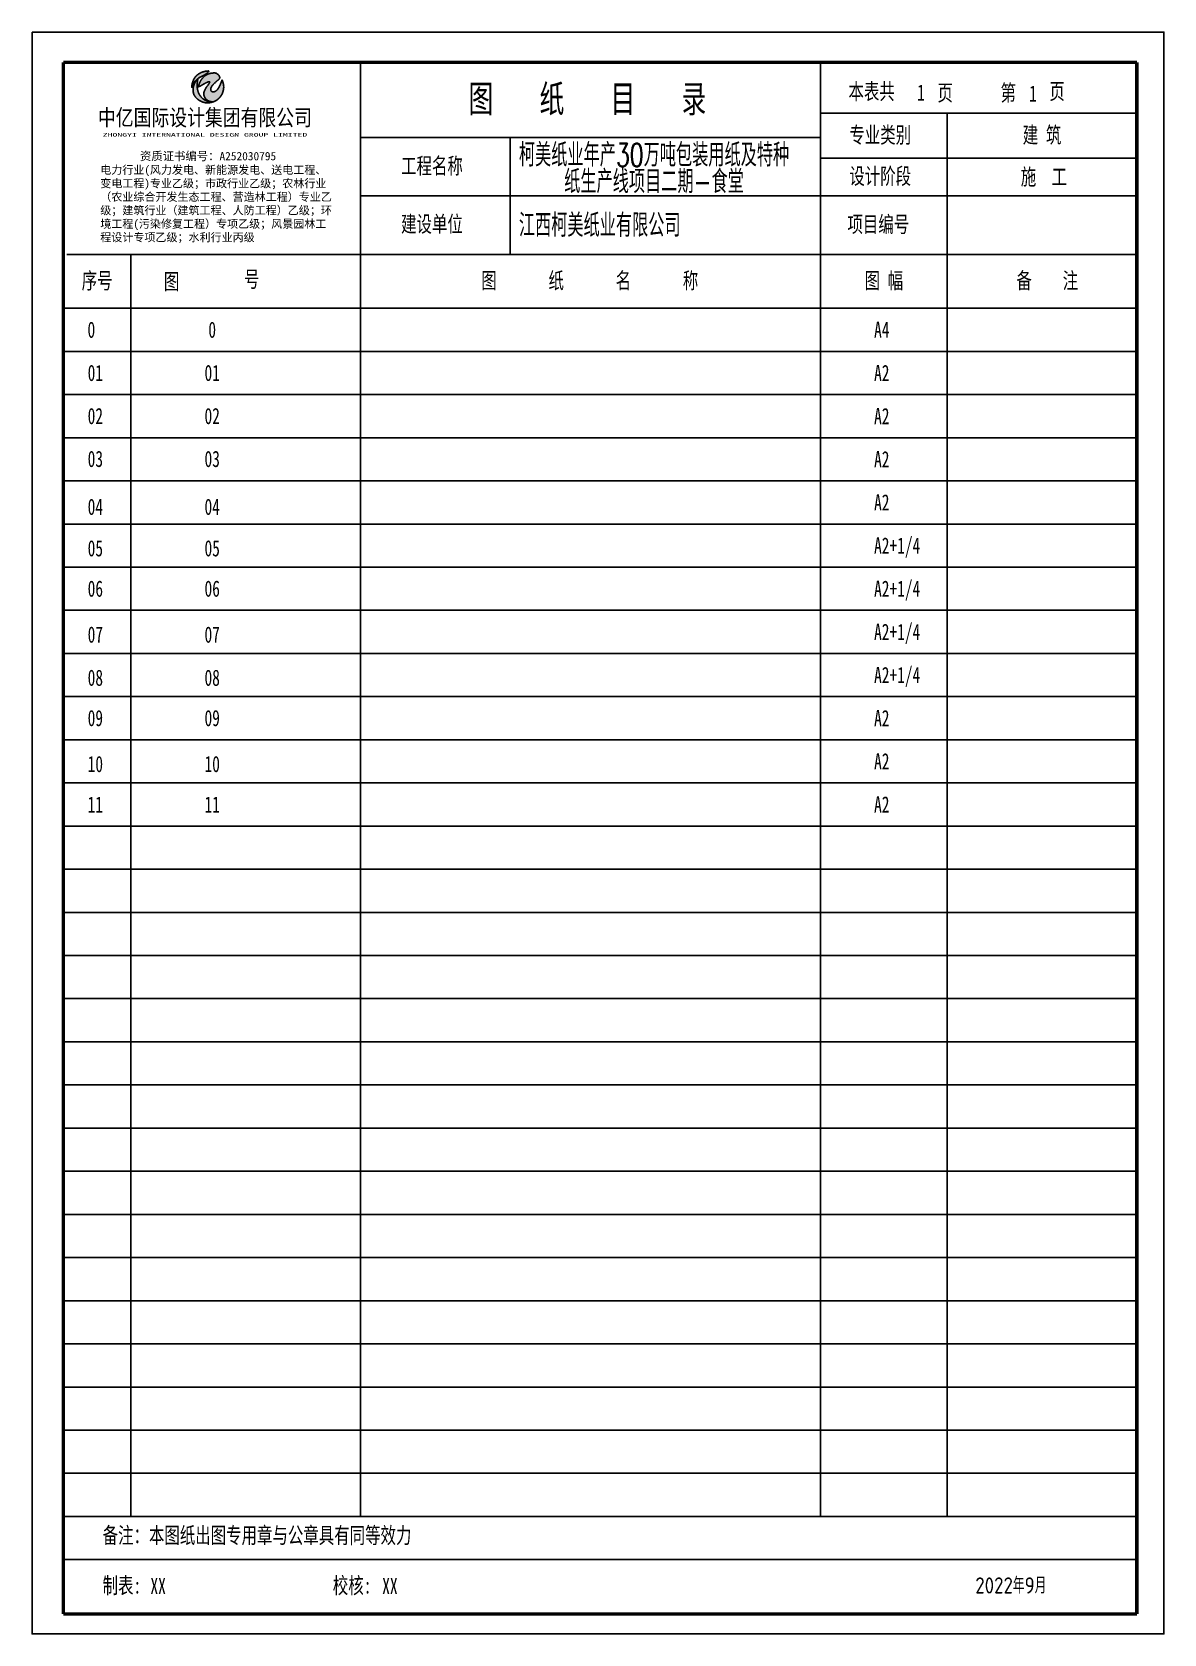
# Model space of a CAD drawing. Extents: x -695846 to 822170, y -413475 to 397179.
# Drawn here: x -535780 to -514780, y -271145 to -241444 of the extents above; entities that cross this region are included whole.
import ezdxf
from ezdxf.enums import TextEntityAlignment as Align

# ---------------------------------------------------------------- set-up
doc = ezdxf.new("R2010")
doc.units = 0
doc.header["$LTSCALE"] = 1000
doc.header["$MEASUREMENT"] = 0
doc.layers.add('TK', color=4, linetype='Continuous')
doc.layers.add('图框', color=2, linetype='Continuous')
doc.styles.add('-宋体', font='', dxfattribs={"width": 0.8})
doc.styles.add('_HZ129', font='txt.shx', dxfattribs={"width": 0.8, "bigfont": 'hztxt.shx'})
doc.styles.add('HZFS', font='', dxfattribs={"width": 0.72})
doc.styles.add('ST1', font='', dxfattribs={"width": 0.7})
doc.styles.get("Standard").update_dxf_attribs({"font": 'gbenor.shx', "bigfont": 'gbcbig.shx'})
doc.styles.add('tk', font='txt.shx', dxfattribs={"width": 0.7, "bigfont": 'hztxt.shx'})
doc.styles.add('TK2', font='simhei.ttf', dxfattribs={"width": 0.7, "oblique": 0.7})
doc.styles.add('图框字型一', font='')
doc.styles.get('-宋体').set_extended_font_data('NSimSun')
doc.styles.get('HZFS').set_extended_font_data('STFangsong')
doc.styles.get('ST1').set_extended_font_data('SimSun')
doc.styles.get('图框字型一').set_extended_font_data('SimSun')

msp = doc.modelspace()

# ---------------------------------------------------------------- texts
at = {"layer": 'TK', "style": '-宋体', "width": 0.8}
msp.add_text('中亿国际设计集团有限公司', height=303.06, dxfattribs=at).set_placement((-534556, -243181))
at = {"layer": 'TK', "color": 1, "lineweight": -3, "style": 'tk', "width": 0.7}
for s, height, p in [('柯美纸业年产30万吨包装用纸及特种', 428.57, (-524240, -243938)), ('纸生产线项目二期-食堂', 428.57, (-524240, -244432)), ('江西柯美纸业有限公司', 428.6, (-525248, -245242))]:
    msp.add_text(s, height=height, dxfattribs=at).set_placement(p, align=Align.CENTER)
at = {"layer": 'TK', "lineweight": 20, "insert": (-534468, -243317), "char_height": 66.4, "attachment_point": 1, "style": 'TK2'}
msp.add_mtext_dynamic_manual_height_columns('{\\W2;ZHONGYI INTERNATIONAL DESIGN GROUP LIMITED}', width=4024.05, gutter_width=1600, heights=[0], dxfattribs=at)
at = {"layer": '图框'}
for s, height, style, width, p in [('本表共', 300, 'ST1', 0.7, (-520633, -242694, -5024)), ('图', 574, '_HZ129', 0.8, (-527681, -242989, -5024)), ('纸', 574, '_HZ129', 0.8, (-526364, -242989, -5024)), ('目', 574, '_HZ129', 0.8, (-525047, -242989, -5024)), ('录', 574, '_HZ129', 0.8, (-523730, -242989, -5024)), ('1', 300, 'HZFS', 0.7, (-519359, -242717, -5024)), ('页', 300, 'ST1', 0.7, (-518982, -242721, -5024)), ('第', 300, 'ST1', 0.7, (-517811, -242721, -5024)), ('1', 300, 'HZFS', 0.7, (-517281, -242736, -5024)), ('页', 300, 'ST1', 0.7, (-516906, -242694, -5024)), ('专业类别', 300, 'ST1', 0.7, (-520617, -243502, -5024)), ('建 筑', 300, 'ST1', 0.7, (-517400, -243501, -5024)), ('工程名称', 300, 'ST1', 0.7, (-528933, -244075, -5024)), ('设计阶段', 300, 'ST1', 0.7, (-520617, -244265, -5024)), ('施  工', 300, 'ST1', 0.7, (-517437, -244278, -5024)), ('建设单位', 300, 'ST1', 0.7, (-528933, -245153, -5024)), ('项目编号', 300, 'ST1', 0.7, (-520652, -245159, -5024)), ('序号', 300, 'ST1', 0.7, (-534858, -246204, -5024)), ('图', 300, 'ST1', 0.7, (-533334, -246220, -5024)), ('号', 300, 'ST1', 0.7, (-531846, -246176, -5024)), ('图', 300, 'ST1', 0.7, (-527446, -246202, -5024)), ('纸', 300, 'ST1', 0.7, (-526199, -246202, -5024)), ('名', 300, 'ST1', 0.7, (-524952, -246202, -5024)), ('称', 300, 'ST1', 0.7, (-523706, -246202, -5024)), ('图 幅', 300, 'ST1', 0.7, (-520334, -246203, -5024)), ('备    注', 300, 'ST1', 0.7, (-517517, -246202, -5024)), ('A4', 300, 'HZFS', 0.7, (-520158, -247112, -5024)), ('A2', 300, 'HZFS', 0.7, (-520158, -247915, -5024)), ('A2', 300, 'HZFS', 0.7, (-520158, -248715, -5024)), ('A2', 300, 'HZFS', 0.7, (-520158, -249515, -5024)), ('A2', 300, 'HZFS', 0.7, (-520158, -250315, -5024)), ('A2+1/4', 300, 'HZFS', 0.7, (-520158, -251115, -5024)), ('A2+1/4', 300, 'HZFS', 0.7, (-520158, -251915, -5024)), ('A2+1/4', 300, 'HZFS', 0.7, (-520158, -252715, -5024)), ('A2+1/4', 300, 'HZFS', 0.7, (-520158, -253515, -5024)), ('A2', 300, 'HZFS', 0.7, (-520158, -254315, -5024)), ('A2', 300, 'HZFS', 0.7, (-520158, -255115, -5024)), ('A2', 300, 'HZFS', 0.7, (-520158, -255915, -5024)), ('备注：本图纸出图专用章与公章具有同等效力', 300, 'HZFS', 0.7, (-534470, -269465, -5024)), ('制表:', 300, 'HZFS', 0.7, (-534470, -270395, -5024)), ('XX', 300, 'HZFS', 0.7, (-533583, -270406, -5024)), ('校核:', 300, 'HZFS', 0.7, (-530199, -270395, -5024)), ('XX', 300, 'HZFS', 0.7, (-529283, -270406, -5024))]:
    msp.add_text(s, height=height, dxfattribs=dict(at, style=style, width=width)).set_placement(p)
at = {"layer": '图框', "style": 'HZFS', "width": 0.7}
for s, p in [('0', (-534679, -246966, -5024)), ('0', (-532437, -246966, -5024)), ('01', (-534605, -247766, -5024)), ('01', (-532437, -247766, -5024)), ('02', (-534605, -248566, -5024)), ('02', (-532437, -248566, -5024)), ('03', (-534605, -249361, -5024)), ('03', (-532437, -249361, -5024)), ('04', (-534605, -250249, -5024)), ('04', (-532437, -250249, -5024)), ('05', (-534605, -251018, -5024)), ('05', (-532437, -251018, -5024)), ('06', (-534605, -251766, -5024)), ('06', (-532437, -251766, -5024)), ('07', (-534605, -252618, -5024)), ('07', (-532437, -252618, -5024)), ('08', (-534605, -253418, -5024)), ('08', (-532437, -253418, -5024)), ('09', (-534605, -254166, -5024)), ('09', (-532437, -254166, -5024)), ('10', (-534605, -255018, -5024)), ('10', (-532437, -255018, -5024)), ('11', (-534605, -255766, -5024)), ('11', (-532437, -255766, -5024))]:
    msp.add_text(s, height=300, dxfattribs=at).set_placement(p, align=Align.MIDDLE)
at = {"layer": '图框'}
msp.add_text('2022年9月', height=300, dxfattribs=at).set_placement((-518281, -270395, -5024))

# ---------------------------------------------------------------- blocks, each defined once
blk = doc.blocks.new('资质')
at = {"layer": 'TK', "insert": (2529326, -169570), "char_height": 193.202, "attachment_point": 1, "style": '图框字型一'}
blk.add_mtext_dynamic_manual_height_columns('       资质证书编号：A252030795^J{\\H0.9705x;电力行业(风力发电、新能源发电、送电工程、变电工程)专业乙级；市政行业乙级；农林行业（农业综合开发生态工程、营造林工程）专业乙级；建筑行业（建筑工程、人防工程）乙级；环境工程(污染修复工程）专项乙级；风景园林工程设计专项乙级；水利行业丙级}', width=5425.63, gutter_width=2250, heights=[4035], dxfattribs=at)

# ---------------------------------------------------------------- hatches: boundary and pattern name
at = {"linetype": 'Continuous'}
h = msp.add_hatch(color=4, dxfattribs=at)
h.dxf.hatch_style = 1
h.paths.add_polyline_path([(-532460, -242742), (-532460, -242742), (-532460, -242742)], flags=16)
h.paths.add_polyline_path([(-532440, -242739), (-532439, -242739)], flags=17)
h.paths.add_polyline_path([(-532423, -242738), (-532422, -242738), (-532423, -242739), (-532431, -242739), (-532433, -242739), (-532438, -242739), (-532438, -242739), (-532433, -242739), (-532431, -242739), (-532426, -242739), (-532423, -242738)])
h.paths.add_polyline_path([(-532457, -242736), (-532455, -242736), (-532454, -242737)], flags=17)
h.paths.add_polyline_path([(-532465, -242735), (-532462, -242735), (-532464, -242735)], flags=17)
h.paths.add_polyline_path([(-532397, -242731), (-532398, -242731), (-532398, -242731)], flags=16)
h.paths.add_polyline_path([(-532395, -242730), (-532394, -242730), (-532394, -242730), (-532395, -242730), (-532395, -242730)], flags=16)
h.paths.add_polyline_path([(-532392, -242729), (-532392, -242729), (-532393, -242729), (-532394, -242730), (-532394, -242730)], flags=16)
h.paths.add_polyline_path([(-532484, -242729), (-532484, -242729), (-532485, -242729), (-532483, -242730), (-532482, -242730), (-532482, -242729)], flags=16)
h.paths.add_polyline_path([(-532387, -242727), (-532387, -242726), (-532388, -242726), (-532389, -242727), (-532388, -242727)], flags=16)
h.paths.add_polyline_path([(-532385, -242726), (-532385, -242725), (-532386, -242725), (-532387, -242726), (-532386, -242726)], flags=16)
h.paths.add_polyline_path([(-532384, -242725), (-532384, -242725), (-532383, -242725), (-532384, -242724), (-532385, -242725)], flags=16)
h.paths.add_polyline_path([(-532380, -242723), (-532379, -242723), (-532378, -242722), (-532379, -242722), (-532380, -242723)], flags=16)
h.paths.add_polyline_path([(-532508, -242720), (-532508, -242719), (-532509, -242720), (-532508, -242720), (-532507, -242720), (-532508, -242720)], flags=16)
h.paths.add_polyline_path([(-532373, -242719), (-532373, -242719), (-532373, -242719), (-532374, -242719), (-532373, -242720)], flags=16)
h.paths.add_polyline_path([(-532510, -242719), (-532510, -242719), (-532511, -242719), (-532510, -242719), (-532509, -242719), (-532509, -242719)], flags=16)
h.paths.add_polyline_path([(-532371, -242718), (-532370, -242718), (-532370, -242717), (-532370, -242717), (-532371, -242718)], flags=16)
h.paths.add_polyline_path([(-532369, -242717), (-532370, -242717), (-532370, -242717)], flags=16)
h.paths.add_polyline_path([(-532517, -242714), (-532518, -242714), (-532518, -242714), (-532517, -242715), (-532517, -242715)], flags=16)
h.paths.add_polyline_path([(-532365, -242714), (-532365, -242714), (-532365, -242714)], flags=16)
h.paths.add_polyline_path([(-532520, -242714), (-532519, -242714)], flags=17)
h.paths.add_polyline_path([(-532362, -242713), (-532362, -242713), (-532361, -242712), (-532362, -242712), (-532364, -242713), (-532364, -242714)], flags=16)
h.paths.add_polyline_path([(-532521, -242712), (-532522, -242712), (-532522, -242712), (-532521, -242713), (-532521, -242713)], flags=16)
h.paths.add_polyline_path([(-532522, -242712), (-532522, -242712), (-532523, -242712)], flags=16)
h.paths.add_polyline_path([(-532359, -242710), (-532359, -242710), (-532359, -242710), (-532360, -242711), (-532360, -242711)], flags=16)
h.paths.add_polyline_path([(-532524, -242710), (-532525, -242710), (-532525, -242710), (-532524, -242711), (-532524, -242711)], flags=16)
h.paths.add_polyline_path([(-532358, -242710), (-532357, -242710), (-532358, -242709), (-532359, -242710)], flags=16)
h.paths.add_polyline_path([(-532357, -242709), (-532357, -242709), (-532357, -242710)], flags=16)
h.paths.add_polyline_path([(-532526, -242709), (-532527, -242709), (-532527, -242709), (-532526, -242709)], flags=16)
h.paths.add_polyline_path([(-532356, -242709), (-532356, -242708), (-532356, -242709)], flags=16)
h.paths.add_polyline_path([(-532527, -242709), (-532527, -242708), (-532528, -242709), (-532527, -242709)], flags=16)
h.paths.add_polyline_path([(-532530, -242707), (-532530, -242706), (-532530, -242707)], flags=16)
h.paths.add_polyline_path([(-532530, -242706), (-532530, -242706), (-532530, -242707)], flags=16)
h.paths.add_polyline_path([(-532352, -242706), (-532352, -242706), (-532353, -242706), (-532354, -242707), (-532353, -242707)], flags=16)
h.paths.add_polyline_path([(-532530, -242706), (-532531, -242706), (-532531, -242706)], flags=16)
h.paths.add_polyline_path([(-532531, -242706), (-532531, -242706), (-532531, -242706)], flags=16)
h.paths.add_polyline_path([(-532352, -242706), (-532352, -242706), (-532352, -242706)], flags=16)
h.paths.add_polyline_path([(-532531, -242705), (-532532, -242705), (-532532, -242705), (-532531, -242706), (-532531, -242706)], flags=16)
h.paths.add_polyline_path([(-532532, -242705), (-532532, -242705), (-532532, -242705)], flags=16)
h.paths.add_polyline_path([(-532532, -242705), (-532533, -242705), (-532533, -242705), (-532532, -242705)], flags=16)
h.paths.add_polyline_path([(-532533, -242705), (-532533, -242704), (-532533, -242705)], flags=16)
h.paths.add_polyline_path([(-532533, -242704), (-532533, -242704), (-532533, -242705)], flags=16)
h.paths.add_polyline_path([(-532533, -242704), (-532534, -242704), (-532534, -242704)], flags=16)
h.paths.add_polyline_path([(-532534, -242704), (-532534, -242704), (-532534, -242704)], flags=16)
h.paths.add_polyline_path([(-532349, -242704), (-532349, -242703), (-532349, -242703), (-532351, -242705), (-532351, -242705)], flags=16)
h.paths.add_polyline_path([(-532534, -242704), (-532534, -242703), (-532534, -242704)], flags=16)
h.paths.add_polyline_path([(-532346, -242702), (-532347, -242702), (-532349, -242703), (-532348, -242703)], flags=16)
h.paths.add_polyline_path([(-532536, -242702), (-532536, -242702), (-532536, -242702), (-532536, -242703), (-532535, -242702)], flags=16)
h.paths.add_polyline_path([(-532536, -242702), (-532536, -242702), (-532536, -242702)], flags=16)
h.paths.add_polyline_path([(-532536, -242702), (-532537, -242701), (-532537, -242702)], flags=16)
h.paths.add_polyline_path([(-532537, -242701), (-532537, -242701), (-532537, -242702)], flags=16)
h.paths.add_polyline_path([(-532537, -242701), (-532537, -242701), (-532537, -242701)], flags=16)
h.paths.add_polyline_path([(-532537, -242701), (-532538, -242701), (-532538, -242701)], flags=16)
h.paths.add_polyline_path([(-532539, -242700), (-532539, -242699), (-532539, -242700), (-532539, -242700)], flags=16)
h.paths.add_polyline_path([(-532539, -242699), (-532539, -242699), (-532539, -242700)], flags=16)
h.paths.add_polyline_path([(-532539, -242699), (-532540, -242699), (-532540, -242699)], flags=16)
h.paths.add_polyline_path([(-532540, -242699), (-532540, -242699), (-532540, -242699), (-532540, -242699)], flags=16)
h.paths.add_polyline_path([(-532540, -242699), (-532540, -242698), (-532540, -242699)], flags=16)
h.paths.add_polyline_path([(-532540, -242698), (-532541, -242698), (-532541, -242699)], flags=16)
h.paths.add_polyline_path([(-532541, -242698), (-532541, -242698), (-532541, -242698)], flags=16)
h.paths.add_polyline_path([(-532341, -242698), (-532340, -242698), (-532341, -242697), (-532342, -242698), (-532341, -242698)], flags=16)
h.paths.add_polyline_path([(-532541, -242698), (-532542, -242698), (-532542, -242698)], flags=16)
h.paths.add_polyline_path([(-532542, -242697), (-532542, -242697), (-532542, -242697)], flags=16)
h.paths.add_polyline_path([(-532542, -242697), (-532542, -242697), (-532542, -242697)], flags=16)
h.paths.add_polyline_path([(-532542, -242697), (-532543, -242696), (-532543, -242697)], flags=16)
h.paths.add_polyline_path([(-532543, -242696), (-532543, -242696), (-532543, -242696), (-532543, -242697)], flags=16)
h.paths.add_polyline_path([(-532543, -242696), (-532543, -242696), (-532543, -242696)], flags=16)
h.paths.add_polyline_path([(-532545, -242695), (-532545, -242695), (-532545, -242695)], flags=16)
h.paths.add_polyline_path([(-532545, -242695), (-532545, -242694), (-532545, -242695)], flags=16)
h.paths.add_polyline_path([(-532545, -242694), (-532545, -242694), (-532545, -242695)], flags=16)
h.paths.add_polyline_path([(-532336, -242694), (-532336, -242694), (-532336, -242694)], flags=16)
h.paths.add_polyline_path([(-532545, -242694), (-532546, -242694), (-532546, -242694)], flags=16)
h.paths.add_polyline_path([(-532546, -242694), (-532546, -242694), (-532546, -242694), (-532546, -242694)], flags=16)
h.paths.add_polyline_path([(-532335, -242694), (-532336, -242693), (-532336, -242694), (-532336, -242694)], flags=16)
h.paths.add_polyline_path([(-532547, -242693), (-532547, -242693), (-532547, -242693), (-532546, -242694), (-532546, -242693)], flags=16)
h.paths.add_polyline_path([(-532547, -242693), (-532547, -242692), (-532547, -242693)], flags=16)
h.paths.add_polyline_path([(-532547, -242692), (-532547, -242692), (-532547, -242693)], flags=16)
h.paths.add_polyline_path([(-532547, -242692), (-532548, -242692), (-532548, -242692)], flags=16)
h.paths.add_polyline_path([(-532548, -242692), (-532548, -242692), (-532549, -242692)], flags=16)
h.paths.add_polyline_path([(-532549, -242691), (-532549, -242691), (-532549, -242691)], flags=16)
h.paths.add_polyline_path([(-532549, -242691), (-532549, -242691), (-532549, -242691)], flags=16)
h.paths.add_polyline_path([(-532549, -242691), (-532549, -242691), (-532549, -242691)], flags=16)
h.paths.add_polyline_path([(-532550, -242690), (-532550, -242690), (-532550, -242691), (-532550, -242690)], flags=16)
h.paths.add_polyline_path([(-532551, -242689), (-532551, -242689), (-532551, -242689), (-532551, -242690)], flags=16)
h.paths.add_polyline_path([(-532551, -242689), (-532552, -242689), (-532552, -242689)], flags=16)
h.paths.add_polyline_path([(-532552, -242689), (-532552, -242688), (-532552, -242689)], flags=16)
h.paths.add_polyline_path([(-532552, -242688), (-532552, -242688), (-532552, -242689)], flags=16)
h.paths.add_polyline_path([(-532552, -242688), (-532552, -242688), (-532552, -242688)], flags=16)
h.paths.add_polyline_path([(-532552, -242688), (-532553, -242688), (-532553, -242688)], flags=16)
h.paths.add_polyline_path([(-532553, -242688), (-532553, -242687), (-532553, -242688)], flags=16)
h.paths.add_polyline_path([(-532553, -242687), (-532553, -242687), (-532553, -242687)], flags=16)
h.paths.add_polyline_path([(-532553, -242687), (-532553, -242687), (-532553, -242687)], flags=16)
h.paths.add_polyline_path([(-532554, -242686), (-532554, -242686), (-532555, -242686), (-532554, -242687)], flags=16)
h.paths.add_polyline_path([(-532555, -242685), (-532555, -242685), (-532555, -242685), (-532555, -242685)], flags=16)
h.paths.add_polyline_path([(-532556, -242684), (-532556, -242684), (-532556, -242685)], flags=16)
h.paths.add_polyline_path([(-532556, -242684), (-532556, -242684), (-532556, -242684)], flags=16)
h.paths.add_polyline_path([(-532556, -242684), (-532556, -242684), (-532556, -242684)], flags=16)
h.paths.add_polyline_path([(-532556, -242684), (-532557, -242683), (-532557, -242684)], flags=16)
h.paths.add_polyline_path([(-532557, -242683), (-532557, -242683), (-532557, -242684)], flags=16)
h.paths.add_polyline_path([(-532558, -242682), (-532558, -242681), (-532558, -242682)], flags=16)
h.paths.add_polyline_path([(-532558, -242681), (-532559, -242681), (-532559, -242681), (-532558, -242682)], flags=16)
h.paths.add_polyline_path([(-532559, -242681), (-532559, -242680), (-532559, -242681)], flags=16)
h.paths.add_polyline_path([(-532560, -242680), (-532560, -242679), (-532560, -242680)], flags=16)
h.paths.add_polyline_path([(-532560, -242679), (-532560, -242679), (-532560, -242680)], flags=16)
h.paths.add_polyline_path([(-532560, -242679), (-532560, -242679), (-532560, -242679)], flags=16)
h.paths.add_polyline_path([(-532318, -242679), (-532318, -242679), (-532318, -242679)], flags=16)
h.paths.add_polyline_path([(-532561, -242678), (-532561, -242678), (-532561, -242679)], flags=16)
h.paths.add_polyline_path([(-532561, -242678), (-532561, -242678), (-532561, -242678), (-532561, -242678)], flags=16)
h.paths.add_polyline_path([(-532561, -242677), (-532562, -242677), (-532562, -242678)], flags=16)
h.paths.add_polyline_path([(-532317, -242677), (-532317, -242677), (-532317, -242678), (-532317, -242678)], flags=16)
h.paths.add_polyline_path([(-532563, -242675), (-532564, -242675), (-532564, -242675)], flags=16)
h.paths.add_polyline_path([(-532313, -242674), (-532314, -242674), (-532314, -242675), (-532314, -242675)], flags=16)
h.paths.add_polyline_path([(-532564, -242674), (-532564, -242674), (-532564, -242674)], flags=16)
h.paths.add_polyline_path([(-532564, -242674), (-532564, -242673), (-532564, -242674)], flags=16)
h.paths.add_polyline_path([(-532564, -242673), (-532565, -242673), (-532565, -242674)], flags=16)
h.paths.add_polyline_path([(-532566, -242672), (-532566, -242671), (-532566, -242672)], flags=16)
h.paths.add_polyline_path([(-532566, -242671), (-532566, -242671), (-532566, -242672)], flags=16)
h.paths.add_polyline_path([(-532566, -242671), (-532566, -242671), (-532566, -242671)], flags=16)
h.paths.add_polyline_path([(-532567, -242670), (-532567, -242670), (-532567, -242670)], flags=16)
h.paths.add_polyline_path([(-532567, -242670), (-532567, -242670), (-532567, -242670)], flags=16)
h.paths.add_polyline_path([(-532309, -242670), (-532309, -242670), (-532313, -242674), (-532313, -242674)], flags=16)
h.paths.add_polyline_path([(-532567, -242670), (-532567, -242670), (-532567, -242670)], flags=16)
h.paths.add_polyline_path([(-532308, -242669), (-532308, -242669), (-532309, -242669), (-532309, -242670)], flags=16)
h.paths.add_polyline_path([(-532567, -242669), (-532568, -242669), (-532568, -242669)], flags=16)
h.paths.add_polyline_path([(-532568, -242668), (-532568, -242668), (-532568, -242669), (-532568, -242669)], flags=16)
h.paths.add_polyline_path([(-532568, -242668), (-532568, -242668), (-532568, -242668)], flags=16)
h.paths.add_polyline_path([(-532568, -242668), (-532568, -242668), (-532568, -242668)], flags=16)
h.paths.add_polyline_path([(-532568, -242667), (-532569, -242667), (-532569, -242668)], flags=16)
h.paths.add_polyline_path([(-532570, -242665), (-532570, -242665), (-532570, -242665)], flags=16)
h.paths.add_polyline_path([(-532570, -242665), (-532570, -242665), (-532570, -242665)], flags=16)
h.paths.add_polyline_path([(-532304, -242665), (-532304, -242664), (-532305, -242665), (-532304, -242665)], flags=16)
h.paths.add_polyline_path([(-532303, -242664), (-532303, -242663), (-532303, -242664)], flags=16)
h.paths.add_polyline_path([(-532571, -242664), (-532571, -242663), (-532571, -242664)], flags=16)
h.paths.add_polyline_path([(-532571, -242663), (-532571, -242663), (-532571, -242664)], flags=16)
h.paths.add_polyline_path([(-532572, -242662), (-532572, -242662), (-532572, -242662)], flags=16)
h.paths.add_polyline_path([(-532302, -242662), (-532302, -242662), (-532302, -242662), (-532302, -242663)], flags=16)
h.paths.add_polyline_path([(-532572, -242662), (-532572, -242662), (-532572, -242662)], flags=16)
h.paths.add_polyline_path([(-532572, -242662), (-532572, -242661), (-532572, -242662)], flags=16)
h.paths.add_polyline_path([(-532301, -242661), (-532301, -242661), (-532302, -242662), (-532301, -242662)], flags=16)
h.paths.add_polyline_path([(-532300, -242661), (-532301, -242661), (-532301, -242661)], flags=16)
h.paths.add_polyline_path([(-532572, -242661), (-532573, -242661), (-532573, -242661)], flags=16)
h.paths.add_polyline_path([(-532573, -242661), (-532573, -242660), (-532573, -242661)], flags=16)
h.paths.add_polyline_path([(-532573, -242659), (-532574, -242659), (-532574, -242660)], flags=16)
h.paths.add_polyline_path([(-532574, -242659), (-532574, -242659), (-532574, -242659)], flags=16)
h.paths.add_polyline_path([(-532574, -242659), (-532574, -242659), (-532574, -242659)], flags=16)
h.paths.add_polyline_path([(-532574, -242658), (-532575, -242657), (-532575, -242658)], flags=16)
h.paths.add_polyline_path([(-532575, -242657), (-532575, -242657), (-532575, -242658)], flags=16)
h.paths.add_polyline_path([(-532297, -242657), (-532297, -242657), (-532299, -242658), (-532299, -242659)], flags=16)
h.paths.add_polyline_path([(-532575, -242656), (-532575, -242656), (-532575, -242657)], flags=16)
h.paths.add_polyline_path([(-532575, -242656), (-532575, -242656), (-532575, -242656)], flags=16)
h.paths.add_polyline_path([(-532575, -242656), (-532576, -242655), (-532576, -242656)], flags=16)
h.paths.add_polyline_path([(-532576, -242655), (-532576, -242655), (-532576, -242655)], flags=16)
h.paths.add_polyline_path([(-532576, -242655), (-532576, -242654), (-532576, -242655)], flags=16)
h.paths.add_polyline_path([(-532577, -242653), (-532577, -242653), (-532577, -242654)], flags=16)
h.paths.add_polyline_path([(-532294, -242653), (-532294, -242653), (-532296, -242655), (-532295, -242655)], flags=16)
h.paths.add_polyline_path([(-532577, -242653), (-532577, -242653), (-532577, -242653)], flags=16)
h.paths.add_polyline_path([(-532578, -242652), (-532578, -242651), (-532578, -242652)], flags=16)
h.paths.add_polyline_path([(-532578, -242651), (-532578, -242651), (-532578, -242652)], flags=16)
h.paths.add_polyline_path([(-532291, -242650), (-532291, -242650), (-532291, -242650)], flags=16)
h.paths.add_polyline_path([(-532578, -242650), (-532579, -242650), (-532579, -242650)], flags=16)
h.paths.add_polyline_path([(-532290, -242649), (-532290, -242649), (-532290, -242649)], flags=16)
h.paths.add_polyline_path([(-532579, -242649), (-532579, -242649), (-532579, -242649), (-532579, -242650)], flags=16)
h.paths.add_polyline_path([(-532579, -242649), (-532579, -242648), (-532579, -242649)], flags=16)
h.paths.add_polyline_path([(-532579, -242648), (-532579, -242648), (-532579, -242648)], flags=16)
h.paths.add_polyline_path([(-532289, -242648), (-532290, -242648), (-532290, -242648), (-532290, -242649)], flags=16)
h.paths.add_polyline_path([(-532579, -242648), (-532580, -242648), (-532580, -242648)], flags=16)
h.paths.add_polyline_path([(-532580, -242646), (-532580, -242646), (-532580, -242647)], flags=16)
h.paths.add_polyline_path([(-532288, -242646), (-532288, -242646), (-532289, -242646), (-532288, -242647)], flags=16)
h.paths.add_polyline_path([(-532580, -242646), (-532581, -242646), (-532581, -242646)], flags=16)
h.paths.add_polyline_path([(-532581, -242645), (-532581, -242645), (-532581, -242646)], flags=16)
h.paths.add_polyline_path([(-532287, -242645), (-532287, -242645), (-532287, -242645)], flags=16)
h.paths.add_polyline_path([(-532286, -242644), (-532286, -242644), (-532287, -242644), (-532287, -242645)], flags=16)
h.paths.add_polyline_path([(-532581, -242644), (-532581, -242644), (-532581, -242644)], flags=16)
h.paths.add_polyline_path([(-532286, -242644), (-532286, -242644), (-532286, -242644)], flags=16)
h.paths.add_polyline_path([(-532285, -242643), (-532285, -242643), (-532286, -242643), (-532286, -242644)], flags=16)
h.paths.add_polyline_path([(-532284, -242641), (-532284, -242641), (-532284, -242641)], flags=16)
h.paths.add_polyline_path([(-532284, -242640), (-532284, -242640), (-532284, -242641), (-532284, -242641)], flags=16)
h.paths.add_polyline_path([(-532583, -242640), (-532583, -242640), (-532583, -242641)], flags=16)
h.paths.add_polyline_path([(-532583, -242640), (-532583, -242640), (-532583, -242640)], flags=16)
h.paths.add_polyline_path([(-532583, -242638), (-532584, -242638), (-532584, -242638)], flags=16)
h.paths.add_polyline_path([(-532282, -242638), (-532282, -242638), (-532282, -242638)], flags=16)
h.paths.add_polyline_path([(-532584, -242638), (-532584, -242638), (-532584, -242638)], flags=16)
h.paths.add_polyline_path([(-532281, -242637), (-532281, -242637), (-532282, -242637), (-532281, -242638)], flags=16)
h.paths.add_polyline_path([(-532585, -242636), (-532585, -242635), (-532585, -242636)], flags=16)
h.paths.add_polyline_path([(-532279, -242635), (-532279, -242634), (-532279, -242635)], flags=16)
h.paths.add_polyline_path([(-532585, -242634), (-532585, -242633), (-532585, -242634)], flags=16)
h.paths.add_polyline_path([(-532585, -242633), (-532586, -242633), (-532586, -242634)], flags=16)
h.paths.add_polyline_path([(-532278, -242633), (-532278, -242632), (-532279, -242633), (-532278, -242633)], flags=16)
h.paths.add_polyline_path([(-532277, -242632), (-532277, -242632), (-532277, -242632)], flags=16)
h.paths.add_polyline_path([(-532586, -242631), (-532586, -242631), (-532586, -242632)], flags=16)
h.paths.add_polyline_path([(-532277, -242631), (-532277, -242631), (-532277, -242632)], flags=16)
h.paths.add_polyline_path([(-532275, -242629), (-532275, -242628), (-532275, -242629)], flags=16)
h.paths.add_polyline_path([(-532273, -242626), (-532274, -242626), (-532274, -242626)], flags=16)
h.paths.add_polyline_path([(-532588, -242626), (-532588, -242626), (-532588, -242626)], flags=16)
h.paths.add_polyline_path([(-532273, -242625), (-532273, -242625), (-532274, -242626), (-532273, -242626)], flags=16)
h.paths.add_polyline_path([(-532588, -242625), (-532588, -242625), (-532588, -242626)], flags=16)
h.paths.add_polyline_path([(-532272, -242624), (-532272, -242624), (-532272, -242624)], flags=16)
h.paths.add_polyline_path([(-532589, -242623), (-532589, -242623), (-532589, -242623)], flags=16)
h.paths.add_polyline_path([(-532589, -242622), (-532589, -242622), (-532589, -242623)], flags=16)
h.paths.add_polyline_path([(-532270, -242621), (-532270, -242621), (-532271, -242621), (-532270, -242622)], flags=16)
h.paths.add_polyline_path([(-532269, -242620), (-532270, -242620), (-532270, -242620)], flags=16)
h.paths.add_polyline_path([(-532590, -242619), (-532590, -242619), (-532590, -242620)], flags=16)
h.paths.add_polyline_path([(-532268, -242619), (-532269, -242618), (-532269, -242619)], flags=16)
h.paths.add_polyline_path([(-532590, -242616), (-532590, -242616), (-532590, -242617)], flags=16)
h.paths.add_polyline_path([(-532590, -242615), (-532591, -242615), (-532591, -242616)], flags=16)
h.paths.add_polyline_path([(-532266, -242614), (-532266, -242614), (-532266, -242614)], flags=16)
h.paths.add_polyline_path([(-532263, -242609), (-532263, -242608), (-532263, -242609)], flags=16)
h.paths.add_polyline_path([(-532592, -242607), (-532592, -242607), (-532592, -242608)], flags=16)
h.paths.add_polyline_path([(-532262, -242607), (-532262, -242607), (-532262, -242608)], flags=16)
h.paths.add_polyline_path([(-532592, -242606), (-532592, -242606), (-532592, -242606)], flags=16)
h.paths.add_polyline_path([(-532592, -242605), (-532593, -242605), (-532593, -242605)], flags=16)
h.paths.add_polyline_path([(-532778, -242598), (-532778, -242598), (-532778, -242598)], flags=16)
h.paths.add_polyline_path([(-532781, -242590), (-532781, -242590), (-532781, -242590)], flags=16)
h.paths.add_polyline_path([(-532252, -242589), (-532253, -242589), (-532253, -242589)], flags=16)
h.paths.add_polyline_path([(-532252, -242587), (-532252, -242587), (-532252, -242588)], flags=16)
h.paths.add_polyline_path([(-532782, -242587), (-532782, -242587), (-532782, -242588)], flags=16)
h.paths.add_polyline_path([(-532782, -242584), (-532783, -242584), (-532783, -242585)], flags=16)
h.paths.add_polyline_path([(-532784, -242579), (-532784, -242579), (-532784, -242580), (-532784, -242581)], flags=16)
h.paths.add_polyline_path([(-532784, -242577), (-532785, -242577), (-532785, -242578)], flags=16)
h.paths.add_polyline_path([(-532592, -242576), (-532592, -242576), (-532592, -242577)], flags=16)
h.paths.add_polyline_path([(-532786, -242569), (-532786, -242568), (-532787, -242569), (-532786, -242570)], flags=16)
h.paths.add_polyline_path([(-532787, -242567), (-532787, -242567), (-532787, -242567)], flags=16)
h.paths.add_polyline_path([(-532787, -242566), (-532787, -242566), (-532787, -242567)], flags=16)
h.paths.add_polyline_path([(-532788, -242561), (-532788, -242561), (-532788, -242562), (-532788, -242563)], flags=16)
h.paths.add_polyline_path([(-532788, -242557), (-532789, -242557), (-532789, -242558)], flags=16)
h.paths.add_polyline_path([(-532587, -242555), (-532587, -242555), (-532587, -242556)], flags=16)
h.paths.add_polyline_path([(-532790, -242547), (-532790, -242547), (-532790, -242548)], flags=16)
h.paths.add_polyline_path([(-532583, -242544), (-532583, -242543), (-532583, -242544)], flags=16)
h.paths.add_polyline_path([(-532790, -242544), (-532790, -242543), (-532790, -242544)], flags=16)
h.paths.add_polyline_path([(-532790, -242542), (-532790, -242542), (-532790, -242543)], flags=16)
h.paths.add_polyline_path([(-532582, -242541), (-532582, -242541), (-532582, -242542)], flags=16)
h.paths.add_polyline_path([(-532581, -242539), (-532581, -242539), (-532581, -242539)], flags=16)
h.paths.add_polyline_path([(-532580, -242537), (-532581, -242537), (-532581, -242537)], flags=16)
h.paths.add_polyline_path([(-532790, -242536), (-532791, -242536), (-532791, -242537), (-532790, -242542)], flags=16)
h.paths.add_polyline_path([(-532579, -242533), (-532579, -242533), (-532579, -242533)], flags=16)
h.paths.add_polyline_path([(-532791, -242532), (-532791, -242532), (-532791, -242533)], flags=16)
h.paths.add_polyline_path([(-532576, -242527), (-532576, -242527), (-532576, -242527)], flags=16)
h.paths.add_polyline_path([(-532792, -242513), (-532792, -242513), (-532792, -242514)], flags=16)
h.paths.add_polyline_path([(-532791, -242506), (-532791, -242506), (-532792, -242508), (-532792, -242508), (-532791, -242507)], flags=16)
h.paths.add_polyline_path([(-532792, -242505), (-532792, -242505), (-532792, -242506), (-532792, -242506)], flags=16)
h.paths.add_polyline_path([(-532791, -242503), (-532792, -242503), (-532792, -242503)], flags=16)
h.paths.add_polyline_path([(-532791, -242495), (-532791, -242495), (-532791, -242495)], flags=16)
h.paths.add_polyline_path([(-532791, -242493), (-532791, -242493), (-532791, -242494)], flags=16)
h.paths.add_polyline_path([(-532790, -242485), (-532790, -242485), (-532791, -242489), (-532791, -242491), (-532790, -242489)], flags=16)
h.paths.add_polyline_path([(-532790, -242484), (-532790, -242484), (-532790, -242485)], flags=16)
h.paths.add_polyline_path([(-532790, -242482), (-532790, -242482), (-532790, -242484)], flags=16)
h.paths.add_polyline_path([(-532789, -242478), (-532789, -242478), (-532789, -242479)], flags=16)
h.paths.add_polyline_path([(-532788, -242474), (-532789, -242474), (-532789, -242476), (-532789, -242478), (-532788, -242476)], flags=16)
h.paths.add_polyline_path([(-532788, -242473), (-532788, -242473), (-532788, -242474)], flags=16)
h.paths.add_polyline_path([(-532787, -242468), (-532788, -242468), (-532788, -242469)], flags=16)
h.paths.add_polyline_path([(-532814, -242466), (-532814, -242466), (-532814, -242466)], flags=16)
h.paths.add_polyline_path([(-532786, -242464), (-532787, -242464), (-532787, -242464)], flags=16)
h.paths.add_polyline_path([(-532786, -242460), (-532786, -242460), (-532787, -242462), (-532786, -242464), (-532786, -242462)], flags=16)
h.paths.add_polyline_path([(-532785, -242457), (-532785, -242456), (-532786, -242457), (-532786, -242460), (-532785, -242459)], flags=16)
h.paths.add_polyline_path([(-532785, -242456), (-532785, -242456), (-532785, -242457)], flags=16)
h.paths.add_polyline_path([(-532784, -242453), (-532784, -242452), (-532784, -242453)], flags=16)
h.paths.add_polyline_path([(-532783, -242450), (-532784, -242450), (-532784, -242451), (-532784, -242452), (-532783, -242451)], flags=16)
h.paths.add_polyline_path([(-532783, -242449), (-532783, -242449), (-532783, -242450)], flags=16)
h.paths.add_polyline_path([(-532782, -242447), (-532783, -242446), (-532783, -242448), (-532783, -242449), (-532783, -242449)], flags=16)
h.paths.add_polyline_path([(-532782, -242446), (-532782, -242446), (-532782, -242446)], flags=16)
h.paths.add_polyline_path([(-532781, -242443), (-532782, -242443), (-532782, -242444)], flags=16)
h.paths.add_polyline_path([(-532781, -242440), (-532781, -242440), (-532781, -242440)], flags=16)
h.paths.add_polyline_path([(-532813, -242440), (-532813, -242440), (-532813, -242440)], flags=16)
h.paths.add_polyline_path([(-532813, -242439), (-532813, -242439), (-532813, -242440)], flags=16)
h.paths.add_polyline_path([(-532780, -242437), (-532780, -242437), (-532780, -242438)], flags=16)
h.paths.add_polyline_path([(-532778, -242433), (-532778, -242432), (-532779, -242434), (-532779, -242435), (-532778, -242433)], flags=16)
h.paths.add_polyline_path([(-532812, -242432), (-532812, -242432), (-532812, -242433)], flags=16)
h.paths.add_polyline_path([(-532778, -242432), (-532778, -242432), (-532778, -242432)], flags=16)
h.paths.add_polyline_path([(-532812, -242432), (-532812, -242432), (-532812, -242432)], flags=16)
h.paths.add_polyline_path([(-532777, -242430), (-532777, -242429), (-532777, -242430)], flags=16)
h.paths.add_polyline_path([(-532777, -242428), (-532777, -242427), (-532777, -242428), (-532777, -242429), (-532777, -242428)], flags=16)
h.paths.add_polyline_path([(-532811, -242426), (-532811, -242426), (-532811, -242426)], flags=16)
h.paths.add_polyline_path([(-532775, -242425), (-532776, -242424), (-532776, -242425)], flags=16)
h.paths.add_polyline_path([(-532811, -242424), (-532811, -242424), (-532811, -242425)], flags=16)
h.paths.add_polyline_path([(-532775, -242422), (-532775, -242422), (-532775, -242423)], flags=16)
h.paths.add_polyline_path([(-532774, -242420), (-532774, -242420), (-532774, -242420)], flags=16)
h.paths.add_polyline_path([(-532810, -242420), (-532810, -242420), (-532810, -242421)], flags=16)
h.paths.add_polyline_path([(-532773, -242418), (-532773, -242417), (-532773, -242418)], flags=16)
h.paths.add_polyline_path([(-532772, -242416), (-532772, -242416), (-532773, -242417), (-532773, -242418), (-532772, -242417)], flags=16)
h.paths.add_polyline_path([(-532810, -242416), (-532810, -242416), (-532810, -242418), (-532810, -242420), (-532810, -242418)], flags=16)
h.paths.add_polyline_path([(-532772, -242416), (-532772, -242415), (-532772, -242416)], flags=16)
h.paths.add_polyline_path([(-532809, -242415), (-532810, -242415), (-532810, -242416)], flags=16)
h.paths.add_polyline_path([(-532771, -242414), (-532772, -242414), (-532772, -242415), (-532772, -242416), (-532771, -242415)], flags=16)
h.paths.add_polyline_path([(-532771, -242414), (-532771, -242413), (-532771, -242414)], flags=16)
h.paths.add_polyline_path([(-532770, -242412), (-532771, -242411), (-532771, -242412)], flags=16)
h.paths.add_polyline_path([(-532808, -242411), (-532809, -242410), (-532809, -242411)], flags=16)
h.paths.add_polyline_path([(-532770, -242410), (-532770, -242409), (-532770, -242410)], flags=16)
h.paths.add_polyline_path([(-532769, -242408), (-532769, -242407), (-532769, -242408)], flags=16)
h.paths.add_polyline_path([(-532768, -242406), (-532768, -242405), (-532768, -242406)], flags=16)
h.paths.add_polyline_path([(-532767, -242404), (-532767, -242404), (-532767, -242404)], flags=16)
h.paths.add_polyline_path([(-532807, -242402), (-532807, -242402), (-532807, -242403)], flags=16)
h.paths.add_polyline_path([(-532765, -242399), (-532765, -242398), (-532766, -242399), (-532765, -242400)], flags=16)
h.paths.add_polyline_path([(-532806, -242398), (-532806, -242398), (-532806, -242399)], flags=16)
h.paths.add_polyline_path([(-532806, -242398), (-532806, -242398), (-532806, -242398)], flags=16)
h.paths.add_polyline_path([(-532764, -242397), (-532764, -242397), (-532765, -242398), (-532765, -242399), (-532764, -242398)], flags=16)
h.paths.add_polyline_path([(-532763, -242395), (-532763, -242395), (-532764, -242395), (-532764, -242397)], flags=16)
h.paths.add_polyline_path([(-532804, -242392), (-532805, -242392), (-532805, -242394), (-532805, -242395), (-532805, -242395)], flags=16)
h.paths.add_polyline_path([(-532761, -242392), (-532761, -242392), (-532762, -242393), (-532762, -242394), (-532761, -242393)], flags=16)
h.paths.add_polyline_path([(-532804, -242391), (-532804, -242391), (-532804, -242392)], flags=16)
h.paths.add_polyline_path([(-532760, -242390), (-532761, -242390), (-532761, -242391), (-532761, -242391), (-532760, -242391)], flags=16)
h.paths.add_polyline_path([(-532760, -242389), (-532760, -242388), (-532760, -242389), (-532760, -242390)], flags=16)
h.paths.add_polyline_path([(-532759, -242388), (-532760, -242388), (-532760, -242389)], flags=16)
h.paths.add_polyline_path([(-532803, -242388), (-532804, -242388), (-532804, -242389)], flags=16)
h.paths.add_polyline_path([(-532759, -242387), (-532759, -242387), (-532759, -242387), (-532759, -242388), (-532759, -242388)], flags=16)
h.paths.add_polyline_path([(-532758, -242385), (-532758, -242385), (-532758, -242386)], flags=16)
h.paths.add_polyline_path([(-532803, -242385), (-532803, -242385), (-532803, -242386)], flags=16)
h.paths.add_polyline_path([(-532757, -242384), (-532757, -242383), (-532758, -242385), (-532758, -242385)], flags=16)
h.paths.add_polyline_path([(-532755, -242381), (-532756, -242381), (-532756, -242381), (-532756, -242382)], flags=16)
h.paths.add_polyline_path([(-532801, -242380), (-532801, -242379), (-532802, -242380), (-532802, -242382), (-532801, -242381)], flags=16)
h.paths.add_polyline_path([(-532754, -242379), (-532755, -242379), (-532755, -242380), (-532755, -242381)], flags=16)
h.paths.add_polyline_path([(-532801, -242379), (-532801, -242379), (-532801, -242379)], flags=16)
h.paths.add_polyline_path([(-532753, -242377), (-532753, -242376), (-532754, -242377), (-532753, -242378)], flags=16)
h.paths.add_polyline_path([(-532800, -242377), (-532800, -242376), (-532801, -242378), (-532801, -242379), (-532800, -242378)], flags=16)
h.paths.add_polyline_path([(-532800, -242376), (-532800, -242376), (-532800, -242376)], flags=16)
h.paths.add_polyline_path([(-532752, -242375), (-532752, -242375), (-532753, -242376), (-532753, -242377), (-532752, -242376)], flags=16)
h.paths.add_polyline_path([(-532799, -242374), (-532800, -242374), (-532800, -242374), (-532800, -242376), (-532800, -242375)], flags=16)
h.paths.add_polyline_path([(-532799, -242373), (-532799, -242373), (-532799, -242373)], flags=16)
h.paths.add_polyline_path([(-532750, -242372), (-532750, -242372), (-532751, -242373), (-532751, -242373), (-532750, -242373)], flags=16)
h.paths.add_polyline_path([(-532799, -242371), (-532799, -242371), (-532799, -242372), (-532799, -242373)], flags=16)
h.paths.add_polyline_path([(-532748, -242369), (-532748, -242368), (-532749, -242369), (-532748, -242369)], flags=16)
h.paths.add_polyline_path([(-532748, -242368), (-532748, -242368), (-532748, -242368)], flags=16)
h.paths.add_polyline_path([(-532797, -242368), (-532798, -242368), (-532798, -242368)], flags=16)
h.paths.add_polyline_path([(-532796, -242364), (-532796, -242363), (-532797, -242365), (-532797, -242365)], flags=16)
h.paths.add_polyline_path([(-532742, -242361), (-532743, -242360), (-532743, -242361)], flags=16)
h.paths.add_polyline_path([(-532741, -242358), (-532741, -242358), (-532742, -242359), (-532742, -242359)], flags=16)
h.paths.add_polyline_path([(-532740, -242357), (-532740, -242357), (-532741, -242358), (-532741, -242358)], flags=16)
h.paths.add_polyline_path([(-532738, -242355), (-532739, -242354), (-532739, -242355), (-532739, -242356)], flags=16)
h.paths.add_polyline_path([(-532793, -242354), (-532793, -242354), (-532793, -242355), (-532793, -242356), (-532793, -242355)], flags=16)
h.paths.add_polyline_path([(-532792, -242354), (-532793, -242354), (-532793, -242354)], flags=16)
h.paths.add_polyline_path([(-532792, -242352), (-532792, -242352), (-532793, -242353), (-532792, -242354)], flags=16)
h.paths.add_polyline_path([(-532735, -242350), (-532735, -242350), (-532736, -242351), (-532736, -242351)], flags=16)
h.paths.add_polyline_path([(-532790, -242348), (-532790, -242348), (-532791, -242349), (-532791, -242349)], flags=16)
h.paths.add_polyline_path([(-532732, -242347), (-532733, -242347), (-532734, -242348), (-532734, -242348)], flags=16)
h.paths.add_polyline_path([(-532730, -242344), (-532730, -242343), (-532732, -242345), (-532731, -242346)], flags=16)
h.paths.add_polyline_path([(-532788, -242342), (-532788, -242341), (-532788, -242343), (-532788, -242343), (-532788, -242343)], flags=16)
h.paths.add_polyline_path([(-532727, -242340), (-532726, -242339), (-532727, -242339), (-532729, -242342), (-532729, -242343)], flags=16)
h.paths.add_polyline_path([(-532726, -242339), (-532726, -242338), (-532727, -242339), (-532726, -242339)], flags=16)
h.paths.add_polyline_path([(-532786, -242338), (-532786, -242338), (-532786, -242338), (-532786, -242339)], flags=16)
h.paths.add_polyline_path([(-532785, -242337), (-532785, -242336), (-532786, -242337), (-532786, -242337)], flags=16)
h.paths.add_polyline_path([(-532785, -242336), (-532785, -242336), (-532785, -242336)], flags=16)
h.paths.add_polyline_path([(-532784, -242333), (-532784, -242333), (-532784, -242333), (-532784, -242334)], flags=16)
h.paths.add_polyline_path([(-532783, -242333), (-532784, -242332), (-532784, -242333)], flags=16)
h.paths.add_polyline_path([(-532718, -242330), (-532719, -242330), (-532719, -242330), (-532719, -242331)], flags=16)
h.paths.add_polyline_path([(-532782, -242329), (-532782, -242329), (-532782, -242330)], flags=16)
h.paths.add_polyline_path([(-532717, -242329), (-532717, -242329), (-532718, -242329), (-532718, -242330)], flags=16)
h.paths.add_polyline_path([(-532782, -242329), (-532782, -242329), (-532782, -242329)], flags=16)
h.paths.add_polyline_path([(-532716, -242328), (-532717, -242328), (-532717, -242329), (-532717, -242329)], flags=16)
h.paths.add_polyline_path([(-532714, -242326), (-532714, -242325), (-532715, -242326), (-532714, -242326)], flags=16)
h.paths.add_polyline_path([(-532779, -242324), (-532779, -242324), (-532779, -242325)], flags=16)
h.paths.add_polyline_path([(-532712, -242324), (-532712, -242324), (-532713, -242325), (-532713, -242325)], flags=16)
h.paths.add_polyline_path([(-532779, -242324), (-532779, -242324), (-532779, -242324)], flags=16)
h.paths.add_polyline_path([(-532711, -242323), (-532712, -242323), (-532712, -242324), (-532712, -242324)], flags=16)
h.paths.add_polyline_path([(-532710, -242322), (-532710, -242321), (-532710, -242322), (-532710, -242322)], flags=16)
h.paths.add_polyline_path([(-532778, -242321), (-532778, -242321), (-532778, -242321)], flags=16)
h.paths.add_polyline_path([(-532709, -242321), (-532709, -242321), (-532710, -242321), (-532709, -242321)], flags=16)
h.paths.add_polyline_path([(-532777, -242321), (-532778, -242321), (-532778, -242321)], flags=16)
h.paths.add_polyline_path([(-532708, -242320), (-532708, -242320), (-532708, -242320)], flags=16)
h.paths.add_polyline_path([(-532707, -242319), (-532707, -242319), (-532708, -242319), (-532707, -242319)], flags=16)
h.paths.add_polyline_path([(-532777, -242319), (-532777, -242319), (-532777, -242320), (-532777, -242320)], flags=16)
h.paths.add_polyline_path([(-532706, -242318), (-532706, -242318), (-532707, -242319), (-532707, -242319)], flags=16)
h.paths.add_polyline_path([(-532776, -242318), (-532776, -242318), (-532776, -242318)], flags=16)
h.paths.add_polyline_path([(-532705, -242318), (-532706, -242317), (-532706, -242318)], flags=16)
h.paths.add_polyline_path([(-532776, -242318), (-532776, -242317), (-532776, -242318)], flags=16)
h.paths.add_polyline_path([(-532775, -242317), (-532775, -242316), (-532775, -242317)], flags=16)
h.paths.add_polyline_path([(-532705, -242316), (-532705, -242316), (-532705, -242317), (-532703, -242317), (-532703, -242317), (-532703, -242320), (-532704, -242321), (-532704, -242323), (-532705, -242326), (-532705, -242329), (-532706, -242330), (-532706, -242334), (-532706, -242335), (-532706, -242337), (-532707, -242340), (-532708, -242344), (-532708, -242345), (-532708, -242348), (-532709, -242350), (-532709, -242351), (-532709, -242353), (-532710, -242357), (-532710, -242361), (-532711, -242363), (-532711, -242368), (-532712, -242369), (-532712, -242372), (-532712, -242378), (-532713, -242384), (-532713, -242386), (-532713, -242393), (-532714, -242393), (-532714, -242395), (-532714, -242395), (-532714, -242403), (-532715, -242408), (-532714, -242409), (-532715, -242410), (-532715, -242435), (-532715, -242446), (-532715, -242459), (-532714, -242460), (-532714, -242465), (-532714, -242470), (-532713, -242472), (-532713, -242480), (-532713, -242482), (-532713, -242485), (-532712, -242489), (-532712, -242493), (-532711, -242495), (-532711, -242497), (-532711, -242498), (-532710, -242500), (-532710, -242505), (-532709, -242507), (-532709, -242509), (-532708, -242510), (-532708, -242512), (-532708, -242514), (-532707, -242517), (-532707, -242518), (-532706, -242522), (-532706, -242522), (-532706, -242525), (-532705, -242525), (-532705, -242528), (-532704, -242529), (-532704, -242531), (-532703, -242533), (-532703, -242534), (-532703, -242535), (-532702, -242538), (-532702, -242538), (-532701, -242541), (-532701, -242541), (-532701, -242543), (-532700, -242544), (-532700, -242547), (-532699, -242547), (-532699, -242549), (-532698, -242549), (-532698, -242551), (-532697, -242553), (-532696, -242556), (-532696, -242557), (-532695, -242558), (-532695, -242559), (-532694, -242563), (-532693, -242564), (-532692, -242567), (-532691, -242568), (-532691, -242569), (-532691, -242570), (-532690, -242571), (-532690, -242572), (-532690, -242573), (-532689, -242574), (-532689, -242575), (-532688, -242576), (-532688, -242577), (-532687, -242578), (-532687, -242579), (-532686, -242580), (-532685, -242583), (-532685, -242583), (-532684, -242586), (-532683, -242587), (-532683, -242588), (-532682, -242589), (-532682, -242590), (-532680, -242592), (-532680, -242593), (-532680, -242593), (-532679, -242594), (-532679, -242595), (-532678, -242598), (-532677, -242598), (-532677, -242599), (-532676, -242600), (-532676, -242601), (-532675, -242601), (-532675, -242602), (-532674, -242603), (-532673, -242607), (-532671, -242609), (-532670, -242611), (-532669, -242612), (-532668, -242614), (-532668, -242614), (-532666, -242618), (-532665, -242618), (-532664, -242620), (-532663, -242621), (-532662, -242624), (-532657, -242630), (-532656, -242631), (-532654, -242634), (-532654, -242635), (-532653, -242635), (-532653, -242636), (-532652, -242636), (-532651, -242639), (-532649, -242641), (-532644, -242647), (-532642, -242649), (-532642, -242649), (-532635, -242657), (-532622, -242670), (-532614, -242677), (-532613, -242678), (-532612, -242678), (-532608, -242683), (-532604, -242685), (-532604, -242686), (-532602, -242687), (-532600, -242688), (-532600, -242688), (-532596, -242692), (-532595, -242692), (-532591, -242695), (-532590, -242695), (-532586, -242699), (-532585, -242699), (-532583, -242700), (-532582, -242701), (-532582, -242701), (-532578, -242703), (-532578, -242704), (-532576, -242704), (-532576, -242705), (-532572, -242706), (-532572, -242707), (-532571, -242707), (-532570, -242708), (-532564, -242711), (-532564, -242711), (-532563, -242711), (-532562, -242712), (-532561, -242712), (-532558, -242714), (-532557, -242714), (-532557, -242714), (-532556, -242715), (-532555, -242716), (-532554, -242716), (-532553, -242716), (-532552, -242716), (-532551, -242717), (-532550, -242717), (-532549, -242718), (-532548, -242718), (-532547, -242719), (-532546, -242719), (-532545, -242720), (-532544, -242720), (-532543, -242721), (-532542, -242721), (-532541, -242721), (-532540, -242721), (-532539, -242722), (-532538, -242722), (-532536, -242723), (-532535, -242723), (-532534, -242724), (-532533, -242724), (-532532, -242725), (-532531, -242725), (-532529, -242726), (-532528, -242726), (-532527, -242727), (-532526, -242727), (-532525, -242727), (-532523, -242728), (-532522, -242728), (-532520, -242728), (-532519, -242729), (-532518, -242729), (-532517, -242730), (-532515, -242730), (-532514, -242731), (-532511, -242731), (-532511, -242732), (-532509, -242732), (-532507, -242732), (-532505, -242733), (-532504, -242733), (-532502, -242733), (-532501, -242734), (-532500, -242734), (-532499, -242734), (-532497, -242735), (-532494, -242735), (-532493, -242736), (-532491, -242736), (-532490, -242736), (-532489, -242737), (-532487, -242737), (-532485, -242738), (-532482, -242738), (-532481, -242738), (-532478, -242739), (-532477, -242739), (-532474, -242739), (-532472, -242740), (-532471, -242740), (-532467, -242740), (-532466, -242741), (-532462, -242741), (-532460, -242742), (-532453, -242742), (-532452, -242743), (-532446, -242743), (-532445, -242743), (-532445, -242744), (-532433, -242744), (-532433, -242744), (-532437, -242745), (-532439, -242745), (-532440, -242746), (-532443, -242746), (-532444, -242747), (-532447, -242747), (-532448, -242748), (-532448, -242748), (-532450, -242749), (-532452, -242749), (-532453, -242749), (-532457, -242750), (-532458, -242750), (-532461, -242750), (-532462, -242751), (-532466, -242751), (-532468, -242752), (-532472, -242752), (-532473, -242753), (-532477, -242753), (-532478, -242754), (-532483, -242754), (-532484, -242754), (-532485, -242754), (-532487, -242755), (-532493, -242755), (-532494, -242756), (-532502, -242756), (-532503, -242756), (-532537, -242756), (-532543, -242756), (-532543, -242756), (-532552, -242756), (-532552, -242755), (-532553, -242755), (-532559, -242755), (-532560, -242754), (-532567, -242754), (-532567, -242753), (-532571, -242753), (-532572, -242753), (-532572, -242752), (-532576, -242752), (-532578, -242752), (-532578, -242751), (-532581, -242751), (-532582, -242750), (-532584, -242750), (-532586, -242750), (-532589, -242749), (-532590, -242749), (-532593, -242749), (-532593, -242748), (-532595, -242748), (-532596, -242747), (-532598, -242747), (-532599, -242747), (-532600, -242746), (-532602, -242746), (-532603, -242745), (-532605, -242745), (-532606, -242745), (-532608, -242744), (-532609, -242744), (-532610, -242744), (-532611, -242743), (-532612, -242743), (-532614, -242742), (-532616, -242742), (-532616, -242741), (-532618, -242741), (-532619, -242740), (-532620, -242740), (-532621, -242739), (-532623, -242739), (-532624, -242739), (-532625, -242739), (-532626, -242738), (-532627, -242738), (-532628, -242737), (-532629, -242737), (-532630, -242736), (-532632, -242736), (-532632, -242735), (-532634, -242735), (-532634, -242734), (-532636, -242734), (-532638, -242733), (-532639, -242733), (-532640, -242732), (-532641, -242732), (-532642, -242731), (-532643, -242731), (-532645, -242729), (-532647, -242729), (-532647, -242728), (-532648, -242728), (-532651, -242727), (-532654, -242726), (-532656, -242724), (-532657, -242724), (-532657, -242723), (-532658, -242723), (-532659, -242723), (-532660, -242722), (-532660, -242722), (-532661, -242722), (-532662, -242721), (-532664, -242720), (-532669, -242717), (-532672, -242716), (-532673, -242714), (-532674, -242714), (-532675, -242713), (-532677, -242712), (-532677, -242712), (-532679, -242710), (-532680, -242710), (-532681, -242710), (-532682, -242708), (-532684, -242707), (-532685, -242706), (-532687, -242705), (-532687, -242705), (-532688, -242705), (-532688, -242704), (-532689, -242704), (-532691, -242702), (-532692, -242702), (-532695, -242699), (-532696, -242699), (-532697, -242698), (-532701, -242695), (-532702, -242694), (-532702, -242694), (-532708, -242689), (-532709, -242688), (-532712, -242685), (-532714, -242684), (-532715, -242683), (-532723, -242675), (-532726, -242673), (-532739, -242659), (-532741, -242657), (-532745, -242653), (-532746, -242651), (-532748, -242648), (-532749, -242647), (-532753, -242643), (-532753, -242642), (-532756, -242639), (-532756, -242638), (-532756, -242638), (-532757, -242636), (-532758, -242636), (-532761, -242630), (-532762, -242630), (-532762, -242629), (-532765, -242624), (-532765, -242624), (-532766, -242623), (-532767, -242621), (-532768, -242619), (-532768, -242618), (-532769, -242617), (-532770, -242615), (-532770, -242615), (-532771, -242614), (-532771, -242613), (-532772, -242611), (-532773, -242609), (-532774, -242609), (-532774, -242608), (-532775, -242606), (-532775, -242605), (-532776, -242602), (-532777, -242601), (-532777, -242600), (-532779, -242598), (-532779, -242595), (-532780, -242594), (-532780, -242593), (-532781, -242593), (-532781, -242590), (-532782, -242589), (-532782, -242587), (-532783, -242586), (-532783, -242583), (-532783, -242583), (-532783, -242584), (-532784, -242583), (-532784, -242581), (-532785, -242579), (-532785, -242578), (-532785, -242576), (-532785, -242574), (-532785, -242575), (-532785, -242574), (-532785, -242573), (-532786, -242574), (-532786, -242573), (-532786, -242571), (-532787, -242568), (-532787, -242567), (-532788, -242565), (-532788, -242562), (-532789, -242562), (-532789, -242556), (-532789, -242557), (-532789, -242555), (-532789, -242555), (-532789, -242555), (-532790, -242554), (-532790, -242550), (-532789, -242551), (-532789, -242549), (-532789, -242548), (-532790, -242548), (-532790, -242549), (-532790, -242548), (-532790, -242543), (-532791, -242542), (-532792, -242523), (-532792, -242522), (-532792, -242521), (-532791, -242531), (-532791, -242520), (-532792, -242518), (-532792, -242518), (-532792, -242519), (-532792, -242519), (-532792, -242502), (-532792, -242501), (-532792, -242503), (-532791, -242501), (-532791, -242495), (-532792, -242500), (-532791, -242490), (-532791, -242487), (-532790, -242486), (-532790, -242482), (-532790, -242481), (-532790, -242482), (-532789, -242481), (-532789, -242479), (-532790, -242480), (-532790, -242477), (-532789, -242475), (-532789, -242470), (-532788, -242470), (-532788, -242473), (-532788, -242472), (-532788, -242469), (-532788, -242469), (-532788, -242469), (-532788, -242466), (-532787, -242466), (-532787, -242468), (-532787, -242466), (-532787, -242464), (-532787, -242465), (-532787, -242463), (-532786, -242461), (-532786, -242459), (-532785, -242457), (-532785, -242455), (-532785, -242455), (-532785, -242456), (-532784, -242455), (-532784, -242453), (-532785, -242454), (-532785, -242452), (-532784, -242450), (-532784, -242448), (-532783, -242447), (-532783, -242445), (-532782, -242444), (-532782, -242446), (-532782, -242445), (-532782, -242443), (-532782, -242444), (-532782, -242442), (-532782, -242442), (-532781, -242442), (-532781, -242441), (-532781, -242441), (-532781, -242441), (-532781, -242439), (-532781, -242440), (-532780, -242439), (-532780, -242437), (-532780, -242438), (-532780, -242437), (-532780, -242436), (-532780, -242437), (-532779, -242436), (-532779, -242435), (-532779, -242435), (-532779, -242434), (-532779, -242433), (-532779, -242431), (-532778, -242431), (-532778, -242432), (-532777, -242431), (-532777, -242430), (-532778, -242430), (-532778, -242429), (-532777, -242428), (-532777, -242426), (-532776, -242426), (-532777, -242427), (-532777, -242427), (-532776, -242426), (-532776, -242425), (-532776, -242425), (-532776, -242424), (-532775, -242423), (-532775, -242424), (-532775, -242423), (-532775, -242423), (-532775, -242422), (-532775, -242423), (-532775, -242422), (-532775, -242421), (-532775, -242422), (-532774, -242421), (-532774, -242420), (-532774, -242421), (-532774, -242419), (-532774, -242420), (-532773, -242419), (-532773, -242418), (-532774, -242418), (-532773, -242417), (-532773, -242416), (-532772, -242415), (-532772, -242414), (-532772, -242413), (-532771, -242412), (-532771, -242413), (-532771, -242413), (-532771, -242412), (-532771, -242412), (-532771, -242411), (-532770, -242411), (-532770, -242411), (-532770, -242410), (-532770, -242410), (-532770, -242409), (-532770, -242408), (-532770, -242409), (-532769, -242409), (-532769, -242408), (-532769, -242408), (-532769, -242407), (-532769, -242407), (-532769, -242408), (-532768, -242407), (-532768, -242406), (-532768, -242406), (-532768, -242405), (-532768, -242405), (-532768, -242406), (-532767, -242405), (-532768, -242404), (-532767, -242403), (-532767, -242404), (-532766, -242402), (-532766, -242402), (-532767, -242402), (-532767, -242402), (-532766, -242401), (-532766, -242402), (-532766, -242401), (-532766, -242400), (-532763, -242394), (-532763, -242394), (-532763, -242395), (-532762, -242395), (-532762, -242394), (-532763, -242394), (-532763, -242393), (-532762, -242392), (-532762, -242391), (-532761, -242390), (-532759, -242386), (-532759, -242387), (-532758, -242386), (-532758, -242386), (-532758, -242386), (-532758, -242385), (-532757, -242384), (-532757, -242383), (-532757, -242383), (-532757, -242384), (-532756, -242382), (-532757, -242382), (-532756, -242381), (-532755, -242379), (-532755, -242379), (-532754, -242379), (-532753, -242378), (-532754, -242377), (-532754, -242378), (-532754, -242377), (-532752, -242374), (-532752, -242375), (-532751, -242373), (-532751, -242373), (-532752, -242374), (-532750, -242372), (-532750, -242372), (-532749, -242372), (-532749, -242371), (-532749, -242370), (-532750, -242371), (-532750, -242370), (-532749, -242370), (-532749, -242371), (-532749, -242370), (-532749, -242370), (-532748, -242368), (-532747, -242368), (-532746, -242366), (-532746, -242365), (-532747, -242367), (-532746, -242365), (-532746, -242365), (-532746, -242365), (-532745, -242364), (-532745, -242363), (-532746, -242364), (-532745, -242363), (-532744, -242362), (-532744, -242363), (-532743, -242361), (-532743, -242361), (-532744, -242362), (-532743, -242360), (-532742, -242360), (-532742, -242360), (-532742, -242359), (-532742, -242359), (-532740, -242357), (-532740, -242357), (-532739, -242356), (-532740, -242356), (-532739, -242354), (-532738, -242354), (-532738, -242354), (-532736, -242351), (-532736, -242351), (-532738, -242353), (-532735, -242350), (-532735, -242350), (-532734, -242349), (-532734, -242348), (-532735, -242349), (-532735, -242348), (-532733, -242346), (-532732, -242347), (-532731, -242346), (-532732, -242345), (-532730, -242344), (-532730, -242343), (-532730, -242343), (-532729, -242343), (-532730, -242342), (-532726, -242338), (-532726, -242338), (-532725, -242337), (-532725, -242337), (-532724, -242336), (-532725, -242337), (-532724, -242337), (-532720, -242333), (-532721, -242332), (-532723, -242335), (-532723, -242334), (-532720, -242331), (-532721, -242332), (-532720, -242333), (-532719, -242331), (-532719, -242331), (-532717, -242328), (-532716, -242328), (-532716, -242328), (-532716, -242327), (-532716, -242327), (-532715, -242327), (-532715, -242327), (-532715, -242326), (-532714, -242325), (-532714, -242326), (-532713, -242325), (-532713, -242325), (-532712, -242323), (-532711, -242323), (-532710, -242322), (-532711, -242322)])
h.paths.add_polyline_path([(-532775, -242316), (-532775, -242316), (-532775, -242316)], flags=16)
h.paths.add_polyline_path([(-532773, -242313), (-532774, -242313), (-532774, -242314)], flags=16)
h.paths.add_polyline_path([(-532773, -242313), (-532773, -242313), (-532773, -242313)], flags=16)
h.paths.add_polyline_path([(-532772, -242312), (-532773, -242312), (-532773, -242312)], flags=16)
h.paths.add_polyline_path([(-532772, -242310), (-532772, -242310), (-532772, -242311)], flags=16)
h.paths.add_polyline_path([(-532771, -242310), (-532772, -242310), (-532772, -242310)], flags=16)
h.paths.add_polyline_path([(-532770, -242307), (-532770, -242307), (-532770, -242308)], flags=16)
h.paths.add_polyline_path([(-532769, -242306), (-532769, -242306), (-532769, -242306)], flags=16)
h.paths.add_polyline_path([(-532767, -242302), (-532767, -242302), (-532767, -242302)], flags=16)
h.paths.add_polyline_path([(-532766, -242301), (-532766, -242300), (-532766, -242301)], flags=16)
h.paths.add_polyline_path([(-532411, -242203), (-532408, -242203), (-532408, -242203), (-532403, -242203), (-532402, -242203), (-532385, -242203), (-532383, -242204), (-532381, -242204), (-532380, -242205), (-532377, -242205), (-532375, -242206), (-532373, -242206), (-532372, -242206), (-532369, -242207), (-532368, -242207), (-532366, -242208), (-532365, -242208), (-532364, -242208), (-532363, -242209), (-532362, -242209), (-532361, -242210), (-532360, -242210), (-532359, -242211), (-532357, -242212), (-532355, -242213), (-532353, -242213), (-532350, -242216), (-532349, -242216), (-532348, -242217), (-532344, -242219), (-532343, -242220), (-532342, -242220), (-532342, -242221), (-532336, -242225), (-532327, -242232), (-532315, -242245), (-532311, -242250), (-532310, -242252), (-532307, -242256), (-532306, -242258), (-532305, -242261), (-532304, -242262), (-532304, -242264), (-532303, -242267), (-532303, -242267), (-532301, -242271), (-532301, -242273), (-532300, -242274), (-532300, -242275), (-532299, -242276), (-532299, -242280), (-532298, -242281), (-532298, -242288), (-532298, -242294), (-532299, -242297), (-532299, -242298), (-532300, -242300), (-532300, -242301), (-532301, -242303), (-532301, -242304), (-532302, -242305), (-532302, -242306), (-532303, -242307), (-532303, -242308), (-532303, -242309), (-532303, -242309), (-532304, -242310), (-532304, -242311), (-532308, -242317), (-532309, -242318), (-532310, -242319), (-532314, -242324), (-532316, -242325), (-532317, -242325), (-532319, -242328), (-532321, -242329), (-532321, -242329), (-532324, -242331), (-532324, -242331), (-532325, -242332), (-532329, -242335), (-532330, -242336), (-532331, -242336), (-532333, -242339), (-532337, -242341), (-532337, -242342), (-532340, -242344), (-532344, -242347), (-532344, -242347), (-532347, -242350), (-532350, -242353), (-532353, -242355), (-532353, -242355), (-532360, -242361), (-532361, -242362), (-532365, -242366), (-532370, -242370), (-532371, -242370), (-532376, -242376), (-532378, -242377), (-532388, -242387), (-532391, -242389), (-532408, -242406), (-532410, -242409), (-532418, -242416), (-532418, -242417), (-532419, -242418), (-532419, -242419), (-532424, -242424), (-532427, -242427), (-532431, -242431), (-532431, -242433), (-532435, -242436), (-532435, -242437), (-532436, -242438), (-532440, -242443), (-532441, -242444), (-532442, -242445), (-532443, -242447), (-532445, -242451), (-532446, -242451), (-532446, -242452), (-532448, -242455), (-532448, -242455), (-532448, -242456), (-532449, -242457), (-532451, -242461), (-532451, -242461), (-532452, -242462), (-532452, -242463), (-532453, -242464), (-532453, -242464), (-532453, -242466), (-532454, -242466), (-532454, -242468), (-532456, -242470), (-532457, -242473), (-532458, -242474), (-532458, -242475), (-532459, -242475), (-532458, -242477), (-532459, -242478), (-532459, -242480), (-532460, -242481), (-532460, -242482), (-532461, -242482), (-532461, -242484), (-532462, -242486), (-532462, -242488), (-532462, -242489), (-532463, -242488), (-532463, -242491), (-532464, -242492), (-532463, -242495), (-532464, -242497), (-532464, -242497), (-532465, -242503), (-532465, -242504), (-532465, -242510), (-532465, -242511), (-532464, -242517), (-532463, -242519), (-532464, -242521), (-532463, -242522), (-532463, -242524), (-532462, -242524), (-532462, -242526), (-532461, -242527), (-532461, -242528), (-532460, -242529), (-532460, -242530), (-532458, -242533), (-532458, -242533), (-532458, -242534), (-532457, -242536), (-532456, -242536), (-532456, -242537), (-532455, -242538), (-532454, -242539), (-532453, -242540), (-532453, -242541), (-532452, -242541), (-532450, -242544), (-532446, -242546), (-532445, -242547), (-532442, -242549), (-532441, -242549), (-532440, -242550), (-532439, -242550), (-532438, -242550), (-532436, -242551), (-532435, -242551), (-532434, -242551), (-532433, -242552), (-532431, -242552), (-532430, -242553), (-532425, -242553), (-532424, -242554), (-532408, -242554), (-532407, -242553), (-532404, -242553), (-532403, -242553), (-532402, -242553), (-532402, -242552), (-532400, -242552), (-532398, -242551), (-532396, -242551), (-532395, -242550), (-532394, -242550), (-532392, -242550), (-532391, -242550), (-532390, -242549), (-532389, -242549), (-532388, -242548), (-532387, -242548), (-532386, -242547), (-532385, -242547), (-532385, -242546), (-532384, -242546), (-532382, -242545), (-532382, -242545), (-532381, -242545), (-532380, -242544), (-532379, -242544), (-532379, -242544), (-532378, -242543), (-532374, -242541), (-532374, -242540), (-532373, -242540), (-532371, -242539), (-532369, -242538), (-532369, -242537), (-532367, -242536), (-532365, -242534), (-532364, -242534), (-532362, -242532), (-532361, -242532), (-532360, -242531), (-532359, -242530), (-532355, -242526), (-532354, -242525), (-532353, -242525), (-532353, -242524), (-532348, -242521), (-532347, -242519), (-532343, -242515), (-532341, -242513), (-532337, -242509), (-532330, -242499), (-532329, -242499), (-532329, -242497), (-532327, -242496), (-532325, -242492), (-532324, -242491), (-532324, -242490), (-532322, -242488), (-532319, -242483), (-532319, -242482), (-532317, -242478), (-532316, -242478), (-532316, -242477), (-532315, -242477), (-532315, -242475), (-532314, -242474), (-532314, -242473), (-532312, -242470), (-532312, -242469), (-532311, -242469), (-532311, -242468), (-532308, -242463), (-532308, -242462), (-532307, -242461), (-532307, -242460), (-532306, -242459), (-532306, -242458), (-532305, -242458), (-532305, -242457), (-532304, -242456), (-532303, -242453), (-532302, -242451), (-532301, -242448), (-532300, -242448), (-532300, -242446), (-532299, -242446), (-532299, -242445), (-532299, -242444), (-532298, -242443), (-532298, -242442), (-532297, -242440), (-532296, -242439), (-532296, -242438), (-532295, -242437), (-532295, -242436), (-532294, -242435), (-532293, -242432), (-532293, -242431), (-532292, -242430), (-532292, -242430), (-532292, -242428), (-532291, -242428), (-532291, -242427), (-532290, -242426), (-532289, -242423), (-532288, -242422), (-532288, -242421), (-532288, -242420), (-532287, -242419), (-532287, -242418), (-532286, -242417), (-532286, -242416), (-532286, -242415), (-532285, -242414), (-532284, -242411), (-532283, -242410), (-532282, -242407), (-532282, -242406), (-532281, -242405), (-532281, -242404), (-532281, -242404), (-532280, -242402), (-532280, -242401), (-532279, -242400), (-532279, -242399), (-532278, -242398), (-532278, -242397), (-532277, -242396), (-532277, -242395), (-532277, -242394), (-532276, -242392), (-532276, -242391), (-532275, -242388), (-532274, -242387), (-532274, -242387), (-532273, -242385), (-532272, -242381), (-532271, -242381), (-532271, -242380), (-532271, -242378), (-532270, -242375), (-532269, -242374), (-532269, -242373), (-532268, -242372), (-532268, -242370), (-532267, -242369), (-532267, -242368), (-532266, -242367), (-532266, -242365), (-532266, -242365), (-532265, -242363), (-532265, -242362), (-532264, -242361), (-532264, -242360), (-532264, -242358), (-532263, -242357), (-532263, -242356), (-532262, -242355), (-532262, -242353), (-532261, -242353), (-532261, -242351), (-532260, -242350), (-532260, -242348), (-532260, -242348), (-532259, -242343), (-532258, -242343), (-532258, -242341), (-532257, -242340), (-532256, -242336), (-532255, -242335), (-532255, -242333), (-532254, -242332), (-532253, -242332), (-532253, -242333), (-532253, -242334), (-532253, -242335), (-532252, -242336), (-532252, -242337), (-532251, -242338), (-532251, -242339), (-532250, -242340), (-532250, -242341), (-532249, -242342), (-532249, -242343), (-532248, -242344), (-532248, -242345), (-532248, -242346), (-532248, -242347), (-532247, -242348), (-532246, -242349), (-532246, -242350), (-532246, -242351), (-532245, -242352), (-532245, -242353), (-532244, -242354), (-532244, -242356), (-532243, -242357), (-532243, -242358), (-532242, -242359), (-532242, -242360), (-532242, -242361), (-532241, -242363), (-532241, -242364), (-532241, -242365), (-532240, -242365), (-532240, -242367), (-532239, -242368), (-532239, -242370), (-532238, -242371), (-532238, -242373), (-532237, -242374), (-532237, -242375), (-532237, -242377), (-532237, -242378), (-532236, -242380), (-532236, -242381), (-532235, -242383), (-532235, -242384), (-532234, -242386), (-532234, -242388), (-532233, -242389), (-532233, -242391), (-532232, -242392), (-532232, -242394), (-532231, -242396), (-532231, -242399), (-532231, -242400), (-532231, -242402), (-532230, -242403), (-532230, -242408), (-532229, -242409), (-532229, -242412), (-532228, -242413), (-532228, -242416), (-532227, -242418), (-532227, -242424), (-532226, -242424), (-532226, -242430), (-532226, -242430), (-532226, -242437), (-532225, -242438), (-532224, -242448), (-532225, -242455), (-532224, -242456), (-532224, -242471), (-532224, -242472), (-532225, -242473), (-532224, -242475), (-532225, -242486), (-532225, -242486), (-532225, -242490), (-532226, -242491), (-532226, -242497), (-532227, -242498), (-532226, -242503), (-532227, -242504), (-532227, -242510), (-532228, -242511), (-532228, -242514), (-532228, -242515), (-532229, -242515), (-532229, -242518), (-532230, -242520), (-532230, -242524), (-532231, -242524), (-532231, -242527), (-532232, -242528), (-532231, -242530), (-532232, -242532), (-532232, -242535), (-532233, -242536), (-532233, -242538), (-532234, -242538), (-532234, -242540), (-532235, -242542), (-532235, -242544), (-532236, -242545), (-532236, -242546), (-532237, -242547), (-532237, -242549), (-532237, -242551), (-532237, -242552), (-532238, -242553), (-532238, -242554), (-532239, -242555), (-532239, -242557), (-532240, -242558), (-532240, -242560), (-532241, -242561), (-532241, -242562), (-532242, -242563), (-532242, -242565), (-532242, -242565), (-532242, -242567), (-532243, -242568), (-532243, -242569), (-532244, -242570), (-532244, -242572), (-532247, -242576), (-532247, -242577), (-532248, -242579), (-532248, -242579), (-532248, -242580), (-532248, -242581), (-532249, -242583), (-532249, -242583), (-532250, -242585), (-532250, -242585), (-532251, -242585), (-532251, -242587), (-532252, -242588), (-532252, -242589), (-532253, -242590), (-532253, -242591), (-532253, -242592), (-532253, -242592), (-532254, -242593), (-532254, -242594), (-532255, -242595), (-532255, -242596), (-532257, -242598), (-532257, -242599), (-532258, -242600), (-532259, -242602), (-532259, -242603), (-532260, -242606), (-532261, -242606), (-532261, -242607), (-532262, -242608), (-532264, -242611), (-532264, -242612), (-532264, -242611), (-532265, -242612), (-532264, -242612), (-532265, -242613), (-532265, -242613), (-532265, -242614), (-532266, -242616), (-532267, -242616), (-532267, -242616), (-532267, -242616), (-532267, -242617), (-532268, -242618), (-532268, -242619), (-532270, -242622), (-532270, -242622), (-532271, -242623), (-532271, -242622), (-532272, -242623), (-532271, -242623), (-532271, -242624), (-532274, -242628), (-532276, -242630), (-532276, -242630), (-532277, -242631), (-532276, -242631), (-532277, -242632), (-532278, -242633), (-532278, -242634), (-532280, -242636), (-532281, -242638), (-532283, -242640), (-532283, -242639), (-532284, -242640), (-532283, -242640), (-532284, -242642), (-532285, -242643), (-532286, -242644), (-532288, -242647), (-532288, -242647), (-532289, -242647), (-532289, -242647), (-532289, -242648), (-532292, -242651), (-532292, -242651), (-532293, -242651), (-532293, -242652), (-532292, -242652), (-532301, -242662), (-532319, -242680), (-532324, -242684), (-532320, -242681), (-532321, -242681), (-532325, -242684), (-532325, -242685), (-532329, -242689), (-532326, -242686), (-532326, -242685), (-532331, -242690), (-532331, -242690), (-532329, -242689), (-532333, -242692), (-532332, -242691), (-532333, -242691), (-532334, -242692), (-532334, -242693), (-532337, -242695), (-532339, -242696), (-532337, -242695), (-532337, -242695), (-532341, -242697), (-532340, -242698), (-532339, -242697), (-532341, -242699), (-532342, -242699), (-532342, -242698), (-532342, -242698), (-532343, -242699), (-532342, -242699), (-532343, -242700), (-532344, -242701), (-532344, -242700), (-532346, -242701), (-532346, -242702), (-532345, -242701), (-532346, -242702), (-532348, -242704), (-532349, -242704), (-532353, -242707), (-532354, -242707), (-532354, -242707), (-532354, -242707), (-532355, -242707), (-532354, -242708), (-532360, -242712), (-532360, -242711), (-532361, -242711), (-532362, -242712), (-532361, -242712), (-532365, -242715), (-532366, -242715), (-532366, -242714), (-532366, -242715), (-532367, -242715), (-532366, -242715), (-532367, -242716), (-532368, -242715), (-532368, -242716), (-532368, -242716), (-532371, -242718), (-532371, -242718), (-532371, -242718), (-532372, -242718), (-532372, -242719), (-532372, -242719), (-532372, -242719), (-532374, -242720), (-532374, -242720), (-532375, -242720), (-532376, -242720), (-532375, -242720), (-532375, -242721), (-532376, -242721), (-532376, -242720), (-532377, -242721), (-532376, -242721), (-532376, -242721), (-532377, -242722), (-532377, -242721), (-532378, -242721), (-532379, -242722), (-532378, -242722), (-532378, -242722), (-532380, -242723), (-532380, -242723), (-532380, -242723), (-532381, -242723), (-532382, -242724), (-532381, -242724), (-532383, -242724), (-532383, -242724), (-532383, -242725), (-532385, -242726), (-532388, -242727), (-532389, -242728), (-532389, -242727), (-532390, -242727), (-532390, -242728), (-532389, -242728), (-532390, -242728), (-532391, -242728), (-532391, -242728), (-532392, -242728), (-532392, -242729), (-532391, -242729), (-532395, -242731), (-532397, -242731), (-532397, -242731), (-532397, -242731), (-532397, -242732), (-532398, -242732), (-532398, -242731), (-532399, -242731), (-532400, -242732), (-532398, -242732), (-532400, -242733), (-532400, -242732), (-532402, -242732), (-532402, -242733), (-532401, -242733), (-532402, -242734), (-532402, -242734), (-532402, -242733), (-532403, -242733), (-532404, -242734), (-532403, -242734), (-532404, -242734), (-532405, -242734), (-532404, -242734), (-532406, -242734), (-532407, -242735), (-532407, -242735), (-532405, -242735), (-532406, -242735), (-532407, -242735), (-532407, -242735), (-532408, -242735), (-532409, -242735), (-532408, -242736), (-532409, -242736), (-532410, -242736), (-532410, -242736), (-532411, -242736), (-532412, -242736), (-532411, -242736), (-532412, -242737), (-532413, -242737), (-532412, -242736), (-532415, -242736), (-532416, -242737), (-532413, -242737), (-532415, -242738), (-532421, -242738), (-532417, -242738), (-532417, -242737), (-532423, -242737), (-532424, -242738), (-532431, -242738), (-532435, -242738), (-532445, -242738), (-532445, -242738), (-532441, -242739), (-532446, -242739), (-532447, -242738), (-532445, -242738), (-532447, -242737), (-532450, -242737), (-532450, -242738), (-532448, -242738), (-532451, -242738), (-532453, -242737), (-532450, -242737), (-532451, -242736), (-532455, -242736), (-532456, -242736), (-532459, -242735), (-532459, -242736), (-532458, -242736), (-532460, -242736), (-532460, -242736), (-532459, -242735), (-532460, -242735), (-532463, -242735), (-532465, -242734), (-532466, -242734), (-532465, -242734), (-532467, -242734), (-532468, -242734), (-532466, -242734), (-532468, -242733), (-532469, -242733), (-532469, -242734), (-532470, -242734), (-532471, -242733), (-532470, -242733), (-532471, -242732), (-532473, -242732), (-532471, -242733), (-532474, -242732), (-532472, -242732), (-532473, -242732), (-532474, -242731), (-532476, -242731), (-532475, -242732), (-532477, -242732), (-532477, -242731), (-532476, -242731), (-532478, -242730), (-532479, -242731), (-532478, -242731), (-532480, -242731), (-532480, -242730), (-532479, -242730), (-532480, -242730), (-532482, -242730), (-532482, -242730), (-532481, -242730), (-532483, -242730), (-532484, -242729), (-532485, -242729), (-532486, -242729), (-532485, -242729), (-532486, -242728), (-532487, -242728), (-532488, -242728), (-532487, -242728), (-532488, -242728), (-532489, -242728), (-532491, -242727), (-532491, -242727), (-532488, -242728), (-532488, -242728), (-532488, -242727), (-532490, -242727), (-532491, -242726), (-532493, -242726), (-532493, -242726), (-532492, -242727), (-532494, -242727), (-532494, -242726), (-532493, -242726), (-532494, -242725), (-532495, -242725), (-532495, -242726), (-532498, -242725), (-532498, -242725), (-532496, -242725), (-532495, -242725), (-532499, -242724), (-532500, -242724), (-532500, -242724), (-532499, -242724), (-532500, -242724), (-532501, -242723), (-532502, -242723), (-532500, -242724), (-532500, -242724), (-532500, -242723), (-532505, -242721), (-532505, -242721), (-532503, -242723), (-532504, -242722), (-532505, -242722), (-532506, -242721), (-532505, -242721), (-532506, -242720), (-532507, -242720), (-532507, -242720), (-532507, -242721), (-532507, -242721), (-532510, -242719), (-532511, -242719), (-532511, -242719), (-532510, -242719), (-532511, -242718), (-532512, -242718), (-532512, -242718), (-532512, -242718), (-532513, -242718), (-532516, -242716), (-532512, -242718), (-532512, -242718), (-532515, -242716), (-532516, -242715), (-532517, -242715), (-532516, -242716), (-532518, -242715), (-532519, -242714), (-532518, -242714), (-532520, -242713), (-532521, -242713), (-532521, -242713), (-532520, -242713), (-532523, -242712), (-532522, -242712), (-532523, -242711), (-532524, -242711), (-532524, -242711), (-532523, -242712), (-532525, -242710), (-532525, -242710), (-532525, -242709), (-532526, -242710), (-532526, -242710), (-532527, -242710), (-532528, -242709), (-532527, -242708), (-532529, -242707), (-532530, -242707), (-532528, -242708), (-532530, -242707), (-532532, -242706), (-532535, -242704), (-532534, -242703), (-532535, -242703), (-532535, -242703), (-532538, -242701), (-532538, -242701), (-532538, -242700), (-532539, -242701), (-532542, -242698), (-532543, -242696), (-532544, -242696), (-532544, -242696), (-532544, -242695), (-532545, -242695), (-532545, -242695), (-532545, -242695), (-532549, -242692), (-532558, -242683), (-532559, -242681), (-532559, -242680), (-532560, -242680), (-532560, -242680), (-532560, -242680), (-532563, -242677), (-532563, -242677), (-532562, -242676), (-532563, -242676), (-532563, -242676), (-532565, -242673), (-532565, -242673), (-532565, -242672), (-532565, -242673), (-532567, -242671), (-532568, -242669), (-532570, -242666), (-532570, -242665), (-532571, -242665), (-532573, -242661), (-532574, -242661), (-532574, -242659), (-532574, -242659), (-532575, -242657), (-532578, -242652), (-532578, -242652), (-532579, -242651), (-532580, -242648), (-532580, -242648), (-532581, -242645), (-532582, -242644), (-532582, -242643), (-532582, -242643), (-532582, -242642), (-532582, -242642), (-532583, -242642), (-532583, -242641), (-532583, -242641), (-532584, -242640), (-532584, -242638), (-532585, -242637), (-532585, -242636), (-532585, -242636), (-532586, -242634), (-532586, -242633), (-532586, -242631), (-532587, -242630), (-532587, -242629), (-532587, -242629), (-532587, -242628), (-532587, -242627), (-532588, -242628), (-532588, -242627), (-532588, -242626), (-532589, -242625), (-532589, -242623), (-532590, -242622), (-532590, -242620), (-532590, -242619), (-532591, -242616), (-532592, -242614), (-532592, -242612), (-532591, -242613), (-532591, -242612), (-532592, -242611), (-532592, -242612), (-532592, -242610), (-532592, -242607), (-532593, -242606), (-532593, -242600), (-532593, -242580), (-532593, -242578), (-532592, -242577), (-532592, -242573), (-532592, -242572), (-532591, -242572), (-532592, -242569), (-532591, -242567), (-532590, -242564), (-532590, -242564), (-532590, -242562), (-532589, -242561), (-532589, -242559), (-532588, -242557), (-532588, -242556), (-532587, -242555), (-532587, -242553), (-532587, -242553), (-532586, -242553), (-532586, -242551), (-532586, -242551), (-532586, -242550), (-532585, -242548), (-532585, -242548), (-532585, -242546), (-532584, -242546), (-532584, -242544), (-532583, -242543), (-532583, -242542), (-532582, -242541), (-532582, -242540), (-532581, -242539), (-532581, -242538), (-532581, -242537), (-532580, -242535), (-532579, -242535), (-532580, -242534), (-532579, -242533), (-532579, -242531), (-532578, -242531), (-532578, -242530), (-532577, -242529), (-532577, -242529), (-532577, -242528), (-532576, -242527), (-532576, -242526), (-532575, -242525), (-532575, -242524), (-532574, -242523), (-532575, -242522), (-532573, -242519), (-532573, -242518), (-532572, -242517), (-532572, -242516), (-532571, -242515), (-532571, -242514), (-532570, -242514), (-532570, -242513), (-532569, -242510), (-532568, -242509), (-532568, -242509), (-532568, -242508), (-532567, -242507), (-532567, -242506), (-532566, -242505), (-532566, -242504), (-532565, -242504), (-532565, -242503), (-532564, -242500), (-532564, -242499), (-532563, -242499), (-532563, -242498), (-532562, -242497), (-532561, -242495), (-532560, -242494), (-532560, -242493), (-532559, -242491), (-532558, -242491), (-532558, -242490), (-532558, -242489), (-532556, -242485), (-532555, -242485), (-532554, -242482), (-532553, -242480), (-532552, -242480), (-532552, -242479), (-532551, -242477), (-532550, -242476), (-532548, -242473), (-532547, -242472), (-532547, -242471), (-532546, -242470), (-532546, -242469), (-532544, -242467), (-532544, -242466), (-532543, -242466), (-532542, -242463), (-532541, -242462), (-532540, -242460), (-532539, -242459), (-532538, -242457), (-532531, -242448), (-532530, -242447), (-532527, -242442), (-532526, -242442), (-532525, -242440), (-532522, -242436), (-532520, -242434), (-532519, -242433), (-532514, -242427), (-532514, -242426), (-532513, -242425), (-532512, -242423), (-532511, -242422), (-532510, -242421), (-532509, -242419), (-532508, -242418), (-532507, -242416), (-532507, -242415), (-532505, -242414), (-532502, -242409), (-532502, -242408), (-532500, -242406), (-532500, -242405), (-532498, -242404), (-532498, -242402), (-532496, -242400), (-532496, -242399), (-532496, -242398), (-532494, -242395), (-532493, -242395), (-532493, -242394), (-532492, -242392), (-532491, -242391), (-532491, -242390), (-532490, -242388), (-532489, -242387), (-532489, -242387), (-532488, -242386), (-532488, -242385), (-532487, -242384), (-532487, -242383), (-532487, -242382), (-532487, -242382), (-532486, -242380), (-532485, -242379), (-532485, -242379), (-532485, -242377), (-532484, -242377), (-532484, -242376), (-532483, -242375), (-532483, -242373), (-532482, -242372), (-532482, -242371), (-532481, -242370), (-532481, -242368), (-532483, -242367), (-532484, -242366), (-532486, -242366), (-532487, -242365), (-532496, -242365), (-532497, -242366), (-532500, -242366), (-532501, -242367), (-532503, -242367), (-532505, -242368), (-532508, -242368), (-532509, -242368), (-532510, -242368), (-532511, -242369), (-532513, -242369), (-532514, -242370), (-532515, -242370), (-532516, -242371), (-532518, -242371), (-532518, -242372), (-532520, -242372), (-532520, -242373), (-532522, -242373), (-532523, -242373), (-532524, -242374), (-532525, -242374), (-532527, -242375), (-532527, -242375), (-532528, -242375), (-532529, -242376), (-532532, -242377), (-532533, -242377), (-532534, -242378), (-532535, -242379), (-532536, -242379), (-532537, -242379), (-532539, -242380), (-532539, -242380), (-532540, -242380), (-532542, -242382), (-532544, -242382), (-532544, -242383), (-532547, -242384), (-532547, -242384), (-532549, -242385), (-532549, -242385), (-532550, -242385), (-532551, -242386), (-532552, -242386), (-532555, -242388), (-532558, -242389), (-532560, -242390), (-532561, -242391), (-532563, -242392), (-532565, -242392), (-532565, -242393), (-532566, -242393), (-532568, -242395), (-532569, -242395), (-532572, -242396), (-532572, -242396), (-532573, -242397), (-532574, -242397), (-532578, -242400), (-532579, -242400), (-532580, -242401), (-532582, -242401), (-532582, -242402), (-532583, -242402), (-532584, -242403), (-532587, -242405), (-532588, -242406), (-532589, -242406), (-532591, -242407), (-532594, -242409), (-532598, -242412), (-532599, -242412), (-532599, -242412), (-532600, -242413), (-532601, -242413), (-532602, -242414), (-532603, -242414), (-532604, -242416), (-532605, -242416), (-532606, -242417), (-532607, -242417), (-532608, -242417), (-532609, -242418), (-532610, -242418), (-532610, -242419), (-532611, -242419), (-532616, -242423), (-532617, -242423), (-532618, -242423), (-532618, -242423), (-532619, -242424), (-532619, -242424), (-532621, -242424), (-532622, -242426), (-532624, -242427), (-532625, -242428), (-532626, -242428), (-532626, -242428), (-532627, -242429), (-532628, -242429), (-532629, -242430), (-532629, -242430), (-532630, -242430), (-532631, -242431), (-532632, -242431), (-532632, -242432), (-532633, -242432), (-532634, -242433), (-532636, -242434), (-532637, -242434), (-532638, -242435), (-532640, -242436), (-532641, -242436), (-532643, -242438), (-532643, -242438), (-532646, -242440), (-532647, -242440), (-532647, -242440), (-532649, -242441), (-532649, -242441), (-532653, -242443), (-532654, -242444), (-532655, -242444), (-532656, -242445), (-532657, -242445), (-532658, -242445), (-532659, -242446), (-532660, -242446), (-532662, -242448), (-532665, -242449), (-532665, -242450), (-532666, -242450), (-532669, -242451), (-532670, -242451), (-532670, -242452), (-532672, -242453), (-532673, -242453), (-532674, -242454), (-532675, -242454), (-532676, -242455), (-532677, -242455), (-532677, -242456), (-532682, -242457), (-532683, -242458), (-532684, -242458), (-532685, -242459), (-532688, -242460), (-532689, -242461), (-532690, -242461), (-532690, -242462), (-532692, -242462), (-532693, -242461), (-532693, -242460), (-532692, -242460), (-532692, -242457), (-532691, -242456), (-532691, -242454), (-532691, -242452), (-532691, -242449), (-532690, -242448), (-532690, -242446), (-532689, -242445), (-532689, -242442), (-532688, -242441), (-532688, -242439), (-532688, -242438), (-532687, -242438), (-532687, -242435), (-532687, -242435), (-532686, -242431), (-532685, -242431), (-532685, -242429), (-532685, -242428), (-532685, -242426), (-532684, -242426), (-532684, -242423), (-532683, -242422), (-532683, -242420), (-532682, -242420), (-532682, -242418), (-532681, -242417), (-532681, -242416), (-532680, -242414), (-532680, -242413), (-532680, -242412), (-532680, -242410), (-532679, -242409), (-532679, -242408), (-532678, -242407), (-532678, -242405), (-532677, -242404), (-532677, -242403), (-532676, -242402), (-532676, -242400), (-532675, -242399), (-532675, -242398), (-532674, -242397), (-532674, -242396), (-532674, -242395), (-532674, -242394), (-532673, -242393), (-532673, -242392), (-532672, -242391), (-532672, -242390), (-532671, -242389), (-532671, -242387), (-532670, -242387), (-532670, -242386), (-532669, -242383), (-532669, -242382), (-532667, -242379), (-532667, -242378), (-532666, -242377), (-532666, -242376), (-532665, -242375), (-532665, -242375), (-532664, -242373), (-532664, -242372), (-532663, -242372), (-532663, -242371), (-532663, -242370), (-532662, -242367), (-532661, -242366), (-532661, -242366), (-532660, -242365), (-532659, -242362), (-532658, -242361), (-532658, -242360), (-532658, -242360), (-532656, -242355), (-532655, -242355), (-532655, -242354), (-532654, -242353), (-532654, -242352), (-532653, -242352), (-532653, -242351), (-532652, -242350), (-532650, -242345), (-532649, -242344), (-532647, -242341), (-532646, -242339), (-532645, -242338), (-532645, -242337), (-532645, -242336), (-532644, -242336), (-532644, -242336), (-532642, -242332), (-532640, -242330), (-532639, -242328), (-532636, -242324), (-532635, -242322), (-532634, -242320), (-532633, -242320), (-532632, -242318), (-532620, -242303), (-532618, -242300), (-532617, -242299), (-532612, -242293), (-532606, -242286), (-532601, -242281), (-532597, -242278), (-532591, -242273), (-532588, -242270), (-532587, -242269), (-532584, -242266), (-532582, -242265), (-532579, -242263), (-532574, -242259), (-532572, -242257), (-532567, -242254), (-532567, -242253), (-532565, -242252), (-532563, -242251), (-532562, -242250), (-532561, -242249), (-532560, -242249), (-532555, -242246), (-532554, -242245), (-532551, -242243), (-532550, -242243), (-532547, -242241), (-532546, -242240), (-532539, -242236), (-532538, -242236), (-532538, -242235), (-532535, -242234), (-532533, -242233), (-532532, -242233), (-532531, -242232), (-532530, -242232), (-532529, -242231), (-532528, -242231), (-532525, -242229), (-532524, -242229), (-532523, -242229), (-532522, -242228), (-532521, -242228), (-532520, -242227), (-532519, -242227), (-532518, -242226), (-532517, -242226), (-532516, -242225), (-532515, -242225), (-532514, -242224), (-532513, -242224), (-532512, -242224), (-532511, -242224), (-532510, -242223), (-532509, -242223), (-532508, -242222), (-532507, -242222), (-532506, -242221), (-532505, -242221), (-532501, -242219), (-532500, -242219), (-532499, -242219), (-532494, -242217), (-532494, -242217), (-532492, -242217), (-532491, -242216), (-532489, -242216), (-532488, -242215), (-532486, -242215), (-532485, -242214), (-532483, -242214), (-532482, -242213), (-532480, -242213), (-532479, -242213), (-532477, -242212), (-532477, -242212), (-532474, -242212), (-532473, -242211), (-532470, -242211), (-532469, -242210), (-532467, -242210), (-532466, -242210), (-532466, -242209), (-532464, -242209), (-532460, -242208), (-532456, -242208), (-532456, -242208), (-532453, -242208), (-532451, -242207), (-532451, -242207), (-532449, -242207), (-532446, -242207), (-532445, -242206), (-532444, -242206), (-532443, -242206), (-532436, -242206), (-532435, -242205), (-532427, -242205), (-532426, -242204), (-532423, -242204), (-532419, -242204), (-532418, -242203), (-532414, -242203)])
h.paths.add_polyline_path([(-532511, -242166), (-532507, -242166), (-532502, -242173), (-532502, -242174), (-532504, -242180), (-532509, -242187), (-532517, -242195), (-532518, -242196), (-532525, -242202), (-532528, -242204), (-532533, -242209), (-532534, -242209), (-532537, -242212), (-532538, -242212), (-532539, -242213), (-532541, -242214), (-532542, -242215), (-532547, -242219), (-532548, -242220), (-532571, -242235), (-532575, -242236), (-532576, -242237), (-532579, -242239), (-532580, -242240), (-532582, -242241), (-532584, -242242), (-532585, -242242), (-532586, -242243), (-532591, -242246), (-532597, -242249), (-532599, -242250), (-532600, -242251), (-532600, -242251), (-532601, -242251), (-532603, -242252), (-532604, -242252), (-532605, -242253), (-532611, -242257), (-532614, -242258), (-532615, -242259), (-532617, -242260), (-532618, -242260), (-532619, -242261), (-532622, -242262), (-532623, -242263), (-532624, -242263), (-532625, -242263), (-532628, -242264), (-532629, -242265), (-532630, -242265), (-532632, -242267), (-532633, -242267), (-532636, -242268), (-532638, -242269), (-532641, -242271), (-532644, -242272), (-532644, -242273), (-532645, -242273), (-532645, -242273), (-532650, -242275), (-532655, -242279), (-532656, -242279), (-532659, -242281), (-532661, -242281), (-532661, -242282), (-532663, -242283), (-532664, -242284), (-532665, -242284), (-532665, -242285), (-532670, -242287), (-532672, -242288), (-532672, -242289), (-532675, -242290), (-532682, -242296), (-532683, -242296), (-532684, -242296), (-532684, -242296), (-532693, -242303), (-532694, -242303), (-532695, -242305), (-532696, -242305), (-532697, -242306), (-532697, -242306), (-532703, -242310), (-532704, -242312), (-532706, -242313), (-532709, -242315), (-532709, -242315), (-532712, -242318), (-532713, -242318), (-532716, -242320), (-532719, -242324), (-532721, -242325), (-532721, -242325), (-532726, -242330), (-532739, -242343), (-532740, -242343), (-532742, -242346), (-532745, -242348), (-532745, -242349), (-532747, -242351), (-532755, -242360), (-532756, -242361), (-532757, -242362), (-532758, -242364), (-532764, -242371), (-532770, -242379), (-532771, -242380), (-532775, -242387), (-532776, -242387), (-532777, -242389), (-532778, -242391), (-532780, -242395), (-532781, -242395), (-532782, -242397), (-532783, -242398), (-532783, -242399), (-532784, -242399), (-532784, -242400), (-532785, -242402), (-532787, -242406), (-532788, -242406), (-532788, -242407), (-532790, -242411), (-532791, -242414), (-532792, -242414), (-532792, -242415), (-532793, -242416), (-532799, -242428), (-532799, -242429), (-532800, -242430), (-532801, -242433), (-532802, -242436), (-532803, -242439), (-532804, -242440), (-532805, -242444), (-532806, -242446), (-532807, -242448), (-532807, -242449), (-532808, -242453), (-532809, -242454), (-532809, -242456), (-532810, -242456), (-532810, -242458), (-532811, -242459), (-532811, -242461), (-532811, -242462), (-532812, -242464), (-532812, -242465), (-532813, -242467), (-532813, -242469), (-532813, -242471), (-532814, -242471), (-532814, -242470), (-532815, -242470), (-532815, -242454), (-532814, -242454), (-532814, -242464), (-532814, -242463), (-532814, -242452), (-532814, -242452), (-532814, -242453), (-532814, -242445), (-532814, -242444), (-532814, -242448), (-532813, -242445), (-532813, -242444), (-532813, -242441), (-532813, -242442), (-532813, -242437), (-532813, -242437), (-532813, -242438), (-532812, -242436), (-532812, -242433), (-532813, -242436), (-532813, -242434), (-532812, -242429), (-532812, -242428), (-532812, -242431), (-532811, -242431), (-532811, -242427), (-532812, -242427), (-532812, -242428), (-532812, -242424), (-532811, -242423), (-532811, -242424), (-532810, -242423), (-532810, -242422), (-532811, -242422), (-532811, -242422), (-532811, -242419), (-532810, -242417), (-532810, -242416), (-532810, -242414), (-532810, -242413), (-532809, -242412), (-532809, -242415), (-532809, -242415), (-532809, -242414), (-532809, -242413), (-532809, -242411), (-532809, -242412), (-532809, -242409), (-532809, -242409), (-532808, -242410), (-532808, -242409), (-532808, -242407), (-532808, -242408), (-532808, -242404), (-532808, -242404), (-532808, -242406), (-532807, -242404), (-532807, -242403), (-532807, -242403), (-532807, -242401), (-532807, -242401), (-532807, -242402), (-532806, -242401), (-532806, -242399), (-532807, -242399), (-532807, -242398), (-532806, -242397), (-532806, -242397), (-532806, -242398), (-532805, -242397), (-532806, -242395), (-532806, -242396), (-532806, -242394), (-532805, -242393), (-532805, -242390), (-532804, -242390), (-532804, -242391), (-532804, -242389), (-532804, -242388), (-532804, -242389), (-532804, -242387), (-532804, -242387), (-532803, -242388), (-532803, -242387), (-532803, -242385), (-532803, -242386), (-532803, -242384), (-532803, -242383), (-532803, -242385), (-532802, -242384), (-532802, -242382), (-532802, -242383), (-532802, -242381), (-532801, -242380), (-532801, -242378), (-532801, -242377), (-532801, -242376), (-532800, -242374), (-532800, -242373), (-532799, -242371), (-532799, -242370), (-532799, -242370), (-532798, -242370), (-532798, -242369), (-532798, -242368), (-532798, -242369), (-532798, -242367), (-532797, -242367), (-532797, -242368), (-532797, -242367), (-532797, -242366), (-532797, -242366), (-532797, -242365), (-532796, -242364), (-532796, -242363), (-532796, -242362), (-532796, -242363), (-532795, -242362), (-532795, -242361), (-532795, -242361), (-532796, -242361), (-532796, -242360), (-532795, -242360), (-532795, -242361), (-532794, -242359), (-532795, -242359), (-532795, -242359), (-532795, -242357), (-532794, -242357), (-532794, -242358), (-532794, -242358), (-532793, -242357), (-532794, -242357), (-532794, -242356), (-532793, -242354), (-532793, -242353), (-532792, -242352), (-532792, -242351), (-532792, -242350), (-532792, -242351), (-532791, -242350), (-532791, -242350), (-532791, -242350), (-532791, -242349), (-532790, -242348), (-532790, -242347), (-532790, -242346), (-532790, -242347), (-532789, -242346), (-532789, -242346), (-532790, -242346), (-532789, -242344), (-532789, -242345), (-532788, -242344), (-532789, -242344), (-532789, -242343), (-532788, -242342), (-532788, -242341), (-532787, -242340), (-532787, -242341), (-532787, -242340), (-532787, -242340), (-532787, -242339), (-532786, -242338), (-532786, -242337), (-532785, -242336), (-532785, -242335), (-532785, -242336), (-532784, -242334), (-532785, -242334), (-532785, -242333), (-532784, -242332), (-532784, -242331), (-532783, -242331), (-532783, -242332), (-532782, -242331), (-532783, -242330), (-532783, -242331), (-532783, -242330), (-532782, -242329), (-532782, -242328), (-532781, -242328), (-532781, -242327), (-532781, -242327), (-532781, -242326), (-532781, -242327), (-532780, -242326), (-532780, -242325), (-532780, -242325), (-532779, -242324), (-532779, -242323), (-532779, -242323), (-532779, -242323), (-532778, -242322), (-532779, -242322), (-532779, -242322), (-532777, -242319), (-532777, -242318), (-532776, -242318), (-532775, -242315), (-532774, -242315), (-532774, -242315), (-532774, -242314), (-532774, -242314), (-532774, -242313), (-532772, -242309), (-532771, -242309), (-532771, -242308), (-532769, -242305), (-532768, -242305), (-532768, -242304), (-532764, -242297), (-532764, -242297), (-532763, -242297), (-532763, -242296), (-532764, -242297), (-532761, -242293), (-532761, -242293), (-532761, -242292), (-532759, -242289), (-532758, -242288), (-532757, -242287), (-532757, -242286), (-532755, -242284), (-532754, -242283), (-532753, -242281), (-532751, -242279), (-532751, -242278), (-532748, -242276), (-532747, -242274), (-532746, -242272), (-532746, -242272), (-532744, -242271), (-532744, -242270), (-532738, -242263), (-532735, -242261), (-532735, -242260), (-532735, -242260), (-532734, -242260), (-532733, -242258), (-532727, -242252), (-532725, -242250), (-532724, -242250), (-532717, -242243), (-532716, -242243), (-532715, -242241), (-532710, -242237), (-532710, -242237), (-532707, -242235), (-532706, -242234), (-532706, -242234), (-532699, -242229), (-532698, -242228), (-532698, -242228), (-532697, -242227), (-532696, -242227), (-532695, -242225), (-532692, -242224), (-532692, -242224), (-532690, -242223), (-532688, -242221), (-532688, -242221), (-532686, -242219), (-532685, -242219), (-532683, -242218), (-532681, -242217), (-532681, -242216), (-532678, -242215), (-532677, -242214), (-532675, -242213), (-532675, -242213), (-532674, -242213), (-532672, -242211), (-532671, -242211), (-532669, -242209), (-532668, -242209), (-532667, -242208), (-532666, -242208), (-532666, -242208), (-532665, -242207), (-532662, -242206), (-532661, -242206), (-532660, -242204), (-532658, -242204), (-532656, -242202), (-532655, -242202), (-532654, -242202), (-532651, -242201), (-532651, -242200), (-532648, -242199), (-532647, -242198), (-532646, -242198), (-532645, -242197), (-532642, -242196), (-532641, -242196), (-532640, -242196), (-532639, -242195), (-532638, -242195), (-532635, -242193), (-532634, -242193), (-532631, -242191), (-532629, -242191), (-532626, -242190), (-532622, -242189), (-532622, -242188), (-532620, -242188), (-532619, -242187), (-532618, -242187), (-532617, -242186), (-532615, -242186), (-532614, -242185), (-532612, -242185), (-532612, -242185), (-532610, -242184), (-532609, -242184), (-532607, -242184), (-532606, -242183), (-532605, -242183), (-532603, -242182), (-532601, -242182), (-532600, -242181), (-532599, -242181), (-532598, -242181), (-532596, -242180), (-532594, -242180), (-532592, -242179), (-532591, -242179), (-532588, -242179), (-532587, -242178), (-532586, -242178), (-532584, -242177), (-532581, -242177), (-532580, -242176), (-532578, -242176), (-532578, -242176), (-532575, -242175), (-532574, -242175), (-532574, -242175), (-532573, -242174), (-532569, -242174), (-532568, -242174), (-532566, -242174), (-532565, -242173), (-532560, -242173), (-532559, -242172), (-532555, -242172), (-532554, -242171), (-532551, -242171), (-532550, -242170), (-532544, -242170), (-532543, -242169), (-532538, -242169), (-532537, -242169), (-532532, -242169), (-532528, -242168), (-532521, -242167), (-532521, -242167), (-532512, -242167)])

# ---------------------------------------------------------------- linework, layer by layer
at = {"color": 4, "linetype": 'Continuous'}
for points in [[(-532511, -242166), (-532507, -242166), (-532502, -242173), (-532502, -242174), (-532504, -242180), (-532509, -242187), (-532517, -242195), (-532518, -242196), (-532525, -242202), (-532528, -242204), (-532533, -242209), (-532534, -242209), (-532537, -242212), (-532538, -242212), (-532539, -242213), (-532541, -242214), (-532542, -242215), (-532547, -242219), (-532548, -242220), (-532571, -242235), (-532575, -242236), (-532576, -242237), (-532579, -242239), (-532580, -242240), (-532582, -242241), (-532584, -242242), (-532585, -242242), (-532586, -242243), (-532591, -242246), (-532597, -242249), (-532599, -242250), (-532600, -242251), (-532600, -242251), (-532601, -242251), (-532603, -242252), (-532604, -242252), (-532605, -242253), (-532611, -242257), (-532614, -242258), (-532615, -242259), (-532617, -242260), (-532618, -242260), (-532619, -242261), (-532622, -242262), (-532623, -242263), (-532624, -242263), (-532625, -242263), (-532628, -242264), (-532629, -242265), (-532630, -242265), (-532632, -242267), (-532633, -242267), (-532636, -242268), (-532638, -242269), (-532641, -242271), (-532644, -242272), (-532644, -242273), (-532645, -242273), (-532645, -242273), (-532650, -242275), (-532655, -242279), (-532656, -242279), (-532659, -242281), (-532661, -242281), (-532661, -242282), (-532663, -242283), (-532664, -242284), (-532665, -242284), (-532665, -242285), (-532670, -242287), (-532672, -242288), (-532672, -242289), (-532675, -242290), (-532682, -242296), (-532683, -242296), (-532684, -242296), (-532684, -242296), (-532693, -242303), (-532694, -242303), (-532695, -242305), (-532696, -242305), (-532697, -242306), (-532697, -242306), (-532703, -242310), (-532704, -242312), (-532706, -242313), (-532709, -242315), (-532709, -242315), (-532712, -242318), (-532713, -242318), (-532716, -242320), (-532719, -242324), (-532721, -242325), (-532721, -242325), (-532726, -242330), (-532739, -242343), (-532740, -242343), (-532742, -242346), (-532745, -242348), (-532745, -242349), (-532747, -242351), (-532755, -242360), (-532756, -242361), (-532757, -242362), (-532758, -242364), (-532764, -242371), (-532770, -242379), (-532771, -242380), (-532775, -242387), (-532776, -242387), (-532777, -242389), (-532778, -242391), (-532780, -242395), (-532781, -242395), (-532782, -242397), (-532783, -242398), (-532783, -242399), (-532784, -242399), (-532784, -242400), (-532785, -242402), (-532787, -242406), (-532788, -242406), (-532788, -242407), (-532790, -242411), (-532791, -242414), (-532792, -242414), (-532792, -242415), (-532793, -242416), (-532799, -242428), (-532799, -242429), (-532800, -242430), (-532801, -242433), (-532802, -242436), (-532803, -242439), (-532804, -242440), (-532805, -242444), (-532806, -242446), (-532807, -242448), (-532807, -242449), (-532808, -242453), (-532809, -242454), (-532809, -242456), (-532810, -242456), (-532810, -242458), (-532811, -242459), (-532811, -242461), (-532811, -242462), (-532812, -242464), (-532812, -242465), (-532813, -242467), (-532813, -242469), (-532813, -242471), (-532814, -242471), (-532814, -242470), (-532815, -242470), (-532815, -242454), (-532814, -242454), (-532814, -242464), (-532814, -242463), (-532814, -242452), (-532814, -242452), (-532814, -242453), (-532814, -242445), (-532814, -242444), (-532814, -242448), (-532813, -242445), (-532813, -242444), (-532813, -242441), (-532813, -242442), (-532813, -242437), (-532813, -242437), (-532813, -242438), (-532812, -242436), (-532812, -242433), (-532813, -242436), (-532813, -242434), (-532812, -242429), (-532812, -242428), (-532812, -242431), (-532811, -242431), (-532811, -242427), (-532812, -242427), (-532812, -242428), (-532812, -242424), (-532811, -242423), (-532811, -242424), (-532810, -242423), (-532810, -242422), (-532811, -242422), (-532811, -242422), (-532811, -242419), (-532810, -242417), (-532810, -242416), (-532810, -242414), (-532810, -242413), (-532809, -242412), (-532809, -242415), (-532809, -242415), (-532809, -242414), (-532809, -242413), (-532809, -242411), (-532809, -242412), (-532809, -242409), (-532809, -242409), (-532808, -242410), (-532808, -242409), (-532808, -242407), (-532808, -242408), (-532808, -242404), (-532808, -242404), (-532808, -242406), (-532807, -242404), (-532807, -242403), (-532807, -242403), (-532807, -242401), (-532807, -242401), (-532807, -242402), (-532806, -242401), (-532806, -242399), (-532807, -242399), (-532807, -242398), (-532806, -242397), (-532806, -242397), (-532806, -242398), (-532805, -242397), (-532806, -242395), (-532806, -242396), (-532806, -242394), (-532805, -242393), (-532805, -242390), (-532804, -242390), (-532804, -242391), (-532804, -242389), (-532804, -242388), (-532804, -242389), (-532804, -242387), (-532804, -242387), (-532803, -242388), (-532803, -242387), (-532803, -242385), (-532803, -242386), (-532803, -242384), (-532803, -242383), (-532803, -242385), (-532802, -242384), (-532802, -242382), (-532802, -242383), (-532802, -242381), (-532801, -242380), (-532801, -242378), (-532801, -242377), (-532801, -242376), (-532800, -242374), (-532800, -242373), (-532799, -242371), (-532799, -242370), (-532799, -242370), (-532798, -242370), (-532798, -242369), (-532798, -242368), (-532798, -242369), (-532798, -242367), (-532797, -242367), (-532797, -242368), (-532797, -242367), (-532797, -242366), (-532797, -242366), (-532797, -242365), (-532796, -242364), (-532796, -242363), (-532796, -242362), (-532796, -242363), (-532795, -242362), (-532795, -242361), (-532795, -242361), (-532796, -242361), (-532796, -242360), (-532795, -242360), (-532795, -242361), (-532794, -242359), (-532795, -242359), (-532795, -242359), (-532795, -242357), (-532794, -242357), (-532794, -242358), (-532794, -242358), (-532793, -242357), (-532794, -242357), (-532794, -242356), (-532793, -242354), (-532793, -242353), (-532792, -242352), (-532792, -242351), (-532792, -242350), (-532792, -242351), (-532791, -242350), (-532791, -242350), (-532791, -242350), (-532791, -242349), (-532790, -242348), (-532790, -242347), (-532790, -242346), (-532790, -242347), (-532789, -242346), (-532789, -242346), (-532790, -242346), (-532789, -242344), (-532789, -242345), (-532788, -242344), (-532789, -242344), (-532789, -242343), (-532788, -242342), (-532788, -242341), (-532787, -242340), (-532787, -242341), (-532787, -242340), (-532787, -242340), (-532787, -242339), (-532786, -242338), (-532786, -242337), (-532785, -242336), (-532785, -242335), (-532785, -242336), (-532784, -242334), (-532785, -242334), (-532785, -242333), (-532784, -242332), (-532784, -242331), (-532783, -242331), (-532783, -242332), (-532782, -242331), (-532783, -242330), (-532783, -242331), (-532783, -242330), (-532782, -242329), (-532782, -242328), (-532781, -242328), (-532781, -242327), (-532781, -242327), (-532781, -242326), (-532781, -242327), (-532780, -242326), (-532780, -242325), (-532780, -242325), (-532779, -242324), (-532779, -242323), (-532779, -242323), (-532779, -242323), (-532778, -242322), (-532779, -242322), (-532779, -242322), (-532777, -242319), (-532777, -242318), (-532776, -242318), (-532775, -242315), (-532774, -242315), (-532774, -242315), (-532774, -242314), (-532774, -242314), (-532774, -242313), (-532772, -242309), (-532771, -242309), (-532771, -242308), (-532769, -242305), (-532768, -242305), (-532768, -242304), (-532764, -242297), (-532764, -242297), (-532763, -242297), (-532763, -242296), (-532764, -242297), (-532761, -242293), (-532761, -242293), (-532761, -242292), (-532759, -242289), (-532758, -242288), (-532757, -242287), (-532757, -242286), (-532755, -242284), (-532754, -242283), (-532753, -242281), (-532751, -242279), (-532751, -242278), (-532748, -242276), (-532747, -242274), (-532746, -242272), (-532746, -242272), (-532744, -242271), (-532744, -242270), (-532738, -242263), (-532735, -242261), (-532735, -242260), (-532735, -242260), (-532734, -242260), (-532733, -242258), (-532727, -242252), (-532725, -242250), (-532724, -242250), (-532717, -242243), (-532716, -242243), (-532715, -242241), (-532710, -242237), (-532710, -242237), (-532707, -242235), (-532706, -242234), (-532706, -242234), (-532699, -242229), (-532698, -242228), (-532698, -242228), (-532697, -242227), (-532696, -242227), (-532695, -242225), (-532692, -242224), (-532692, -242224), (-532690, -242223), (-532688, -242221), (-532688, -242221), (-532686, -242219), (-532685, -242219), (-532683, -242218), (-532681, -242217), (-532681, -242216), (-532678, -242215), (-532677, -242214), (-532675, -242213), (-532675, -242213), (-532674, -242213), (-532672, -242211), (-532671, -242211), (-532669, -242209), (-532668, -242209), (-532667, -242208), (-532666, -242208), (-532666, -242208), (-532665, -242207), (-532662, -242206), (-532661, -242206), (-532660, -242204), (-532658, -242204), (-532656, -242202), (-532655, -242202), (-532654, -242202), (-532651, -242201), (-532651, -242200), (-532648, -242199), (-532647, -242198), (-532646, -242198), (-532645, -242197), (-532642, -242196), (-532641, -242196), (-532640, -242196), (-532639, -242195), (-532638, -242195), (-532635, -242193), (-532634, -242193), (-532631, -242191), (-532629, -242191), (-532626, -242190), (-532622, -242189), (-532622, -242188), (-532620, -242188), (-532619, -242187), (-532618, -242187), (-532617, -242186), (-532615, -242186), (-532614, -242185), (-532612, -242185), (-532612, -242185), (-532610, -242184), (-532609, -242184), (-532607, -242184), (-532606, -242183), (-532605, -242183), (-532603, -242182), (-532601, -242182), (-532600, -242181), (-532599, -242181), (-532598, -242181), (-532596, -242180), (-532594, -242180), (-532592, -242179), (-532591, -242179), (-532588, -242179), (-532587, -242178), (-532586, -242178), (-532584, -242177), (-532581, -242177), (-532580, -242176), (-532578, -242176), (-532578, -242176), (-532575, -242175), (-532574, -242175), (-532574, -242175), (-532573, -242174), (-532569, -242174), (-532568, -242174), (-532566, -242174), (-532565, -242173), (-532560, -242173), (-532559, -242172), (-532555, -242172), (-532554, -242171), (-532551, -242171), (-532550, -242170), (-532544, -242170), (-532543, -242169), (-532538, -242169), (-532537, -242169), (-532532, -242169), (-532528, -242168), (-532521, -242167), (-532521, -242167), (-532512, -242167), (-532511, -242166)], [(-532705, -242316), (-532705, -242316), (-532705, -242317), (-532703, -242317), (-532703, -242317), (-532703, -242320), (-532704, -242321), (-532704, -242323), (-532705, -242326), (-532705, -242329), (-532706, -242330), (-532706, -242334), (-532706, -242335), (-532706, -242337), (-532707, -242340), (-532708, -242344), (-532708, -242345), (-532708, -242348), (-532709, -242350), (-532709, -242351), (-532709, -242353), (-532710, -242357), (-532710, -242361), (-532711, -242363), (-532711, -242368), (-532712, -242369), (-532712, -242372), (-532712, -242378), (-532713, -242384), (-532713, -242386), (-532713, -242393), (-532714, -242393), (-532714, -242395), (-532714, -242395), (-532714, -242403), (-532715, -242408), (-532714, -242409), (-532715, -242410), (-532715, -242435), (-532715, -242446), (-532715, -242459), (-532714, -242460), (-532714, -242465), (-532714, -242470), (-532713, -242472), (-532713, -242480), (-532713, -242482), (-532713, -242485), (-532712, -242489), (-532712, -242493), (-532711, -242495), (-532711, -242497), (-532711, -242498), (-532710, -242500), (-532710, -242505), (-532709, -242507), (-532709, -242509), (-532708, -242510), (-532708, -242512), (-532708, -242514), (-532707, -242517), (-532707, -242518), (-532706, -242522), (-532706, -242522), (-532706, -242525), (-532705, -242525), (-532705, -242528), (-532704, -242529), (-532704, -242531), (-532703, -242533), (-532703, -242534), (-532703, -242535), (-532702, -242538), (-532702, -242538), (-532701, -242541), (-532701, -242541), (-532701, -242543), (-532700, -242544), (-532700, -242547), (-532699, -242547), (-532699, -242549), (-532698, -242549), (-532698, -242551), (-532697, -242553), (-532696, -242556), (-532696, -242557), (-532695, -242558), (-532695, -242559), (-532694, -242563), (-532693, -242564), (-532692, -242567), (-532691, -242568), (-532691, -242569), (-532691, -242570), (-532690, -242571), (-532690, -242572), (-532690, -242573), (-532689, -242574), (-532689, -242575), (-532688, -242576), (-532688, -242577), (-532687, -242578), (-532687, -242579), (-532686, -242580), (-532685, -242583), (-532685, -242583), (-532684, -242586), (-532683, -242587), (-532683, -242588), (-532682, -242589), (-532682, -242590), (-532680, -242592), (-532680, -242593), (-532680, -242593), (-532679, -242594), (-532679, -242595), (-532678, -242598), (-532677, -242598), (-532677, -242599), (-532676, -242600), (-532676, -242601), (-532675, -242601), (-532675, -242602), (-532674, -242603), (-532673, -242607), (-532671, -242609), (-532670, -242611), (-532669, -242612), (-532668, -242614), (-532668, -242614), (-532666, -242618), (-532665, -242618), (-532664, -242620), (-532663, -242621), (-532662, -242624), (-532657, -242630), (-532656, -242631), (-532654, -242634), (-532654, -242635), (-532653, -242635), (-532653, -242636), (-532652, -242636), (-532651, -242639), (-532649, -242641), (-532644, -242647), (-532642, -242649), (-532642, -242649), (-532635, -242657), (-532622, -242670), (-532614, -242677), (-532613, -242678), (-532612, -242678), (-532608, -242683), (-532604, -242685), (-532604, -242686), (-532602, -242687), (-532600, -242688), (-532600, -242688), (-532596, -242692), (-532595, -242692), (-532591, -242695), (-532590, -242695), (-532586, -242699), (-532585, -242699), (-532583, -242700), (-532582, -242701), (-532582, -242701), (-532578, -242703), (-532578, -242704), (-532576, -242704), (-532576, -242705), (-532572, -242706), (-532572, -242707), (-532571, -242707), (-532570, -242708), (-532564, -242711), (-532564, -242711), (-532563, -242711), (-532562, -242712), (-532561, -242712), (-532558, -242714), (-532557, -242714), (-532557, -242714), (-532556, -242715), (-532555, -242716), (-532554, -242716), (-532553, -242716), (-532552, -242716), (-532551, -242717), (-532550, -242717), (-532549, -242718), (-532548, -242718), (-532547, -242719), (-532546, -242719), (-532545, -242720), (-532544, -242720), (-532543, -242721), (-532542, -242721), (-532541, -242721), (-532540, -242721), (-532539, -242722), (-532538, -242722), (-532536, -242723), (-532535, -242723), (-532534, -242724), (-532533, -242724), (-532532, -242725), (-532531, -242725), (-532529, -242726), (-532528, -242726), (-532527, -242727), (-532526, -242727), (-532525, -242727), (-532523, -242728), (-532522, -242728), (-532520, -242728), (-532519, -242729), (-532518, -242729), (-532517, -242730), (-532515, -242730), (-532514, -242731), (-532511, -242731), (-532511, -242732), (-532509, -242732), (-532507, -242732), (-532505, -242733), (-532504, -242733), (-532502, -242733), (-532501, -242734), (-532500, -242734), (-532499, -242734), (-532497, -242735), (-532494, -242735), (-532493, -242736), (-532491, -242736), (-532490, -242736), (-532489, -242737), (-532487, -242737), (-532485, -242738), (-532482, -242738), (-532481, -242738), (-532478, -242739), (-532477, -242739), (-532474, -242739), (-532472, -242740), (-532471, -242740), (-532467, -242740), (-532466, -242741), (-532462, -242741), (-532460, -242742), (-532453, -242742), (-532452, -242743), (-532446, -242743), (-532445, -242743), (-532445, -242744), (-532433, -242744), (-532433, -242744), (-532437, -242745), (-532439, -242745), (-532440, -242746), (-532443, -242746), (-532444, -242747), (-532447, -242747), (-532448, -242748), (-532448, -242748), (-532450, -242749), (-532452, -242749), (-532453, -242749), (-532457, -242750), (-532458, -242750), (-532461, -242750), (-532462, -242751), (-532466, -242751), (-532468, -242752), (-532472, -242752), (-532473, -242753), (-532477, -242753), (-532478, -242754), (-532483, -242754), (-532484, -242754), (-532485, -242754), (-532487, -242755), (-532493, -242755), (-532494, -242756), (-532502, -242756), (-532503, -242756), (-532537, -242756), (-532543, -242756), (-532543, -242756), (-532552, -242756), (-532552, -242755), (-532553, -242755), (-532559, -242755), (-532560, -242754), (-532567, -242754), (-532567, -242753), (-532571, -242753), (-532572, -242753), (-532572, -242752), (-532576, -242752), (-532578, -242752), (-532578, -242751), (-532581, -242751), (-532582, -242750), (-532584, -242750), (-532586, -242750), (-532589, -242749), (-532590, -242749), (-532593, -242749), (-532593, -242748), (-532595, -242748), (-532596, -242747), (-532598, -242747), (-532599, -242747), (-532600, -242746), (-532602, -242746), (-532603, -242745), (-532605, -242745), (-532606, -242745), (-532608, -242744), (-532609, -242744), (-532610, -242744), (-532611, -242743), (-532612, -242743), (-532614, -242742), (-532616, -242742), (-532616, -242741), (-532618, -242741), (-532619, -242740), (-532620, -242740), (-532621, -242739), (-532623, -242739), (-532624, -242739), (-532625, -242739), (-532626, -242738), (-532627, -242738), (-532628, -242737), (-532629, -242737), (-532630, -242736), (-532632, -242736), (-532632, -242735), (-532634, -242735), (-532634, -242734), (-532636, -242734), (-532638, -242733), (-532639, -242733), (-532640, -242732), (-532641, -242732), (-532642, -242731), (-532643, -242731), (-532645, -242729), (-532647, -242729), (-532647, -242728), (-532648, -242728), (-532651, -242727), (-532654, -242726), (-532656, -242724), (-532657, -242724), (-532657, -242723), (-532658, -242723), (-532659, -242723), (-532660, -242722), (-532660, -242722), (-532661, -242722), (-532662, -242721), (-532664, -242720), (-532669, -242717), (-532672, -242716), (-532673, -242714), (-532674, -242714), (-532675, -242713), (-532677, -242712), (-532677, -242712), (-532679, -242710), (-532680, -242710), (-532681, -242710), (-532682, -242708), (-532684, -242707), (-532685, -242706), (-532687, -242705), (-532687, -242705), (-532688, -242705), (-532688, -242704), (-532689, -242704), (-532691, -242702), (-532692, -242702), (-532695, -242699), (-532696, -242699), (-532697, -242698), (-532701, -242695), (-532702, -242694), (-532702, -242694), (-532708, -242689), (-532709, -242688), (-532712, -242685), (-532714, -242684), (-532715, -242683), (-532723, -242675), (-532726, -242673), (-532739, -242659), (-532741, -242657), (-532745, -242653), (-532746, -242651), (-532748, -242648), (-532749, -242647), (-532753, -242643), (-532753, -242642), (-532756, -242639), (-532756, -242638), (-532756, -242638), (-532757, -242636), (-532758, -242636), (-532761, -242630), (-532762, -242630), (-532762, -242629), (-532765, -242624), (-532765, -242624), (-532766, -242623), (-532767, -242621), (-532768, -242619), (-532768, -242618), (-532769, -242617), (-532770, -242615), (-532770, -242615), (-532771, -242614), (-532771, -242613), (-532772, -242611), (-532773, -242609), (-532774, -242609), (-532774, -242608), (-532775, -242606), (-532775, -242605), (-532776, -242602), (-532777, -242601), (-532777, -242600), (-532779, -242598), (-532779, -242595), (-532780, -242594), (-532780, -242593), (-532781, -242593), (-532781, -242590), (-532782, -242589), (-532782, -242587), (-532783, -242586), (-532783, -242583), (-532783, -242583), (-532783, -242584), (-532784, -242583), (-532784, -242581), (-532785, -242579), (-532785, -242578), (-532785, -242576), (-532785, -242574), (-532785, -242575), (-532785, -242574), (-532785, -242573), (-532786, -242574), (-532786, -242573), (-532786, -242571), (-532787, -242568), (-532787, -242567), (-532788, -242565), (-532788, -242562), (-532789, -242562), (-532789, -242556), (-532789, -242557), (-532789, -242555), (-532789, -242555), (-532789, -242555), (-532790, -242554), (-532790, -242550), (-532789, -242551), (-532789, -242549), (-532789, -242548), (-532790, -242548), (-532790, -242549), (-532790, -242548), (-532790, -242543), (-532791, -242542), (-532792, -242523), (-532792, -242522), (-532792, -242521), (-532791, -242531), (-532791, -242520), (-532792, -242518), (-532792, -242518), (-532792, -242519), (-532792, -242519), (-532792, -242502), (-532792, -242501), (-532792, -242503), (-532791, -242501), (-532791, -242495), (-532792, -242500), (-532791, -242490), (-532791, -242487), (-532790, -242486), (-532790, -242482), (-532790, -242481), (-532790, -242482), (-532789, -242481), (-532789, -242479), (-532790, -242480), (-532790, -242477), (-532789, -242475), (-532789, -242470), (-532788, -242470), (-532788, -242473), (-532788, -242472), (-532788, -242469), (-532788, -242469), (-532788, -242469), (-532788, -242466), (-532787, -242466), (-532787, -242468), (-532787, -242466), (-532787, -242464), (-532787, -242465), (-532787, -242463), (-532786, -242461), (-532786, -242459), (-532785, -242457), (-532785, -242455), (-532785, -242455), (-532785, -242456), (-532784, -242455), (-532784, -242453), (-532785, -242454), (-532785, -242452), (-532784, -242450), (-532784, -242448), (-532783, -242447), (-532783, -242445), (-532782, -242444), (-532782, -242446), (-532782, -242445), (-532782, -242443), (-532782, -242444), (-532782, -242442), (-532782, -242442), (-532781, -242442), (-532781, -242441), (-532781, -242441), (-532781, -242441), (-532781, -242439), (-532781, -242440), (-532780, -242439), (-532780, -242437), (-532780, -242438), (-532780, -242437), (-532780, -242436), (-532780, -242437), (-532779, -242436), (-532779, -242435), (-532779, -242435), (-532779, -242434), (-532779, -242433), (-532779, -242431), (-532778, -242431), (-532778, -242432), (-532777, -242431), (-532777, -242430), (-532778, -242430), (-532778, -242429), (-532777, -242428), (-532777, -242426), (-532776, -242426), (-532777, -242427), (-532777, -242427), (-532776, -242426), (-532776, -242425), (-532776, -242425), (-532776, -242424), (-532775, -242423), (-532775, -242424), (-532775, -242423), (-532775, -242423), (-532775, -242422), (-532775, -242423), (-532775, -242422), (-532775, -242421), (-532775, -242422), (-532774, -242421), (-532774, -242420), (-532774, -242421), (-532774, -242419), (-532774, -242420), (-532773, -242419), (-532773, -242418), (-532774, -242418), (-532773, -242417), (-532773, -242416), (-532772, -242415), (-532772, -242414), (-532772, -242413), (-532771, -242412), (-532771, -242413), (-532771, -242413), (-532771, -242412), (-532771, -242412), (-532771, -242411), (-532770, -242411), (-532770, -242411), (-532770, -242410), (-532770, -242410), (-532770, -242409), (-532770, -242408), (-532770, -242409), (-532769, -242409), (-532769, -242408), (-532769, -242408), (-532769, -242407), (-532769, -242407), (-532769, -242408), (-532768, -242407), (-532768, -242406), (-532768, -242406), (-532768, -242405), (-532768, -242405), (-532768, -242406), (-532767, -242405), (-532768, -242404), (-532767, -242403), (-532767, -242404), (-532766, -242402), (-532766, -242402), (-532767, -242402), (-532767, -242402), (-532766, -242401), (-532766, -242402), (-532766, -242401), (-532766, -242400), (-532763, -242394), (-532763, -242394), (-532763, -242395), (-532762, -242395), (-532762, -242394), (-532763, -242394), (-532763, -242393), (-532762, -242392), (-532762, -242391), (-532761, -242390), (-532759, -242386), (-532759, -242387), (-532758, -242386), (-532758, -242386), (-532758, -242386), (-532758, -242385), (-532757, -242384), (-532757, -242383), (-532757, -242383), (-532757, -242384), (-532756, -242382), (-532757, -242382), (-532756, -242381), (-532755, -242379), (-532755, -242379), (-532754, -242379), (-532753, -242378), (-532754, -242377), (-532754, -242378), (-532754, -242377), (-532752, -242374), (-532752, -242375), (-532751, -242373), (-532751, -242373), (-532752, -242374), (-532750, -242372), (-532750, -242372), (-532749, -242372), (-532749, -242371), (-532749, -242370), (-532750, -242371), (-532750, -242370), (-532749, -242370), (-532749, -242371), (-532749, -242370), (-532749, -242370), (-532748, -242368), (-532747, -242368), (-532746, -242366), (-532746, -242365), (-532747, -242367), (-532746, -242365), (-532746, -242365), (-532746, -242365), (-532745, -242364), (-532745, -242363), (-532746, -242364), (-532745, -242363), (-532744, -242362), (-532744, -242363), (-532743, -242361), (-532743, -242361), (-532744, -242362), (-532743, -242360), (-532742, -242360), (-532742, -242360), (-532742, -242359), (-532742, -242359), (-532740, -242357), (-532740, -242357), (-532739, -242356), (-532740, -242356), (-532739, -242354), (-532738, -242354), (-532738, -242354), (-532736, -242351), (-532736, -242351), (-532738, -242353), (-532735, -242350), (-532735, -242350), (-532734, -242349), (-532734, -242348), (-532735, -242349), (-532735, -242348), (-532733, -242346), (-532732, -242347), (-532731, -242346), (-532732, -242345), (-532730, -242344), (-532730, -242343), (-532730, -242343), (-532729, -242343), (-532730, -242342), (-532726, -242338), (-532726, -242338), (-532725, -242337), (-532725, -242337), (-532724, -242336), (-532725, -242337), (-532724, -242337), (-532720, -242333), (-532721, -242332), (-532723, -242335), (-532723, -242334), (-532720, -242331), (-532721, -242332), (-532720, -242333), (-532719, -242331), (-532719, -242331), (-532717, -242328), (-532716, -242328), (-532716, -242328), (-532716, -242327), (-532716, -242327), (-532715, -242327), (-532715, -242327), (-532715, -242326), (-532714, -242325), (-532714, -242326), (-532713, -242325), (-532713, -242325), (-532712, -242323), (-532711, -242323), (-532710, -242322), (-532711, -242322), (-532705, -242316)], [(-532735, -242350), (-532735, -242350), (-532736, -242351), (-532736, -242351), (-532735, -242350)], [(-532732, -242347), (-532733, -242347), (-532734, -242348), (-532734, -242348), (-532732, -242347)], [(-532730, -242344), (-532730, -242343), (-532732, -242345), (-532731, -242346), (-532730, -242344)], [(-532727, -242340), (-532726, -242339), (-532727, -242339), (-532729, -242342), (-532729, -242343), (-532727, -242340)], [(-532726, -242339), (-532726, -242338), (-532727, -242339), (-532726, -242339), (-532726, -242339)], [(-532718, -242330), (-532719, -242330), (-532719, -242330), (-532719, -242331), (-532718, -242330)], [(-532717, -242329), (-532717, -242329), (-532718, -242329), (-532718, -242330), (-532717, -242329)], [(-532716, -242328), (-532717, -242328), (-532717, -242329), (-532717, -242329), (-532716, -242328)], [(-532714, -242326), (-532714, -242325), (-532715, -242326), (-532714, -242326), (-532714, -242326)], [(-532712, -242324), (-532712, -242324), (-532713, -242325), (-532713, -242325), (-532712, -242324)], [(-532711, -242323), (-532712, -242323), (-532712, -242324), (-532712, -242324), (-532711, -242323)], [(-532709, -242321), (-532709, -242321), (-532710, -242321), (-532709, -242321), (-532709, -242321)], [(-532710, -242322), (-532710, -242321), (-532710, -242322), (-532710, -242322), (-532710, -242322)], [(-532707, -242319), (-532707, -242319), (-532708, -242319), (-532707, -242319), (-532707, -242319)], [(-532708, -242320), (-532708, -242320), (-532708, -242320), (-532708, -242320)], [(-532706, -242318), (-532706, -242318), (-532707, -242319), (-532707, -242319), (-532706, -242318)], [(-532705, -242318), (-532706, -242317), (-532706, -242318), (-532705, -242318)], [(-532411, -242203), (-532408, -242203), (-532408, -242203), (-532403, -242203), (-532402, -242203), (-532385, -242203), (-532383, -242204), (-532381, -242204), (-532380, -242205), (-532377, -242205), (-532375, -242206), (-532373, -242206), (-532372, -242206), (-532369, -242207), (-532368, -242207), (-532366, -242208), (-532365, -242208), (-532364, -242208), (-532363, -242209), (-532362, -242209), (-532361, -242210), (-532360, -242210), (-532359, -242211), (-532357, -242212), (-532355, -242213), (-532353, -242213), (-532350, -242216), (-532349, -242216), (-532348, -242217), (-532344, -242219), (-532343, -242220), (-532342, -242220), (-532342, -242221), (-532336, -242225), (-532327, -242232), (-532315, -242245), (-532311, -242250), (-532310, -242252), (-532307, -242256), (-532306, -242258), (-532305, -242261), (-532304, -242262), (-532304, -242264), (-532303, -242267), (-532303, -242267), (-532301, -242271), (-532301, -242273), (-532300, -242274), (-532300, -242275), (-532299, -242276), (-532299, -242280), (-532298, -242281), (-532298, -242288), (-532298, -242294), (-532299, -242297), (-532299, -242298), (-532300, -242300), (-532300, -242301), (-532301, -242303), (-532301, -242304), (-532302, -242305), (-532302, -242306), (-532303, -242307), (-532303, -242308), (-532303, -242309), (-532303, -242309), (-532304, -242310), (-532304, -242311), (-532308, -242317), (-532309, -242318), (-532310, -242319), (-532314, -242324), (-532316, -242325), (-532317, -242325), (-532319, -242328), (-532321, -242329), (-532321, -242329), (-532324, -242331), (-532324, -242331), (-532325, -242332), (-532329, -242335), (-532330, -242336), (-532331, -242336), (-532333, -242339), (-532337, -242341), (-532337, -242342), (-532340, -242344), (-532344, -242347), (-532344, -242347), (-532347, -242350), (-532350, -242353), (-532353, -242355), (-532353, -242355), (-532360, -242361), (-532361, -242362), (-532365, -242366), (-532370, -242370), (-532371, -242370), (-532376, -242376), (-532378, -242377), (-532388, -242387), (-532391, -242389), (-532408, -242406), (-532410, -242409), (-532418, -242416), (-532418, -242417), (-532419, -242418), (-532419, -242419), (-532424, -242424), (-532427, -242427), (-532431, -242431), (-532431, -242433), (-532435, -242436), (-532435, -242437), (-532436, -242438), (-532440, -242443), (-532441, -242444), (-532442, -242445), (-532443, -242447), (-532445, -242451), (-532446, -242451), (-532446, -242452), (-532448, -242455), (-532448, -242455), (-532448, -242456), (-532449, -242457), (-532451, -242461), (-532451, -242461), (-532452, -242462), (-532452, -242463), (-532453, -242464), (-532453, -242464), (-532453, -242466), (-532454, -242466), (-532454, -242468), (-532456, -242470), (-532457, -242473), (-532458, -242474), (-532458, -242475), (-532459, -242475), (-532458, -242477), (-532459, -242478), (-532459, -242480), (-532460, -242481), (-532460, -242482), (-532461, -242482), (-532461, -242484), (-532462, -242486), (-532462, -242488), (-532462, -242489), (-532463, -242488), (-532463, -242491), (-532464, -242492), (-532463, -242495), (-532464, -242497), (-532464, -242497), (-532465, -242503), (-532465, -242504), (-532465, -242510), (-532465, -242511), (-532464, -242517), (-532463, -242519), (-532464, -242521), (-532463, -242522), (-532463, -242524), (-532462, -242524), (-532462, -242526), (-532461, -242527), (-532461, -242528), (-532460, -242529), (-532460, -242530), (-532458, -242533), (-532458, -242533), (-532458, -242534), (-532457, -242536), (-532456, -242536), (-532456, -242537), (-532455, -242538), (-532454, -242539), (-532453, -242540), (-532453, -242541), (-532452, -242541), (-532450, -242544), (-532446, -242546), (-532445, -242547), (-532442, -242549), (-532441, -242549), (-532440, -242550), (-532439, -242550), (-532438, -242550), (-532436, -242551), (-532435, -242551), (-532434, -242551), (-532433, -242552), (-532431, -242552), (-532430, -242553), (-532425, -242553), (-532424, -242554), (-532408, -242554), (-532407, -242553), (-532404, -242553), (-532403, -242553), (-532402, -242553), (-532402, -242552), (-532400, -242552), (-532398, -242551), (-532396, -242551), (-532395, -242550), (-532394, -242550), (-532392, -242550), (-532391, -242550), (-532390, -242549), (-532389, -242549), (-532388, -242548), (-532387, -242548), (-532386, -242547), (-532385, -242547), (-532385, -242546), (-532384, -242546), (-532382, -242545), (-532382, -242545), (-532381, -242545), (-532380, -242544), (-532379, -242544), (-532379, -242544), (-532378, -242543), (-532374, -242541), (-532374, -242540), (-532373, -242540), (-532371, -242539), (-532369, -242538), (-532369, -242537), (-532367, -242536), (-532365, -242534), (-532364, -242534), (-532362, -242532), (-532361, -242532), (-532360, -242531), (-532359, -242530), (-532355, -242526), (-532354, -242525), (-532353, -242525), (-532353, -242524), (-532348, -242521), (-532347, -242519), (-532343, -242515), (-532341, -242513), (-532337, -242509), (-532330, -242499), (-532329, -242499), (-532329, -242497), (-532327, -242496), (-532325, -242492), (-532324, -242491), (-532324, -242490), (-532322, -242488), (-532319, -242483), (-532319, -242482), (-532317, -242478), (-532316, -242478), (-532316, -242477), (-532315, -242477), (-532315, -242475), (-532314, -242474), (-532314, -242473), (-532312, -242470), (-532312, -242469), (-532311, -242469), (-532311, -242468), (-532308, -242463), (-532308, -242462), (-532307, -242461), (-532307, -242460), (-532306, -242459), (-532306, -242458), (-532305, -242458), (-532305, -242457), (-532304, -242456), (-532303, -242453), (-532302, -242451), (-532301, -242448), (-532300, -242448), (-532300, -242446), (-532299, -242446), (-532299, -242445), (-532299, -242444), (-532298, -242443), (-532298, -242442), (-532297, -242440), (-532296, -242439), (-532296, -242438), (-532295, -242437), (-532295, -242436), (-532294, -242435), (-532293, -242432), (-532293, -242431), (-532292, -242430), (-532292, -242430), (-532292, -242428), (-532291, -242428), (-532291, -242427), (-532290, -242426), (-532289, -242423), (-532288, -242422), (-532288, -242421), (-532288, -242420), (-532287, -242419), (-532287, -242418), (-532286, -242417), (-532286, -242416), (-532286, -242415), (-532285, -242414), (-532284, -242411), (-532283, -242410), (-532282, -242407), (-532282, -242406), (-532281, -242405), (-532281, -242404), (-532281, -242404), (-532280, -242402), (-532280, -242401), (-532279, -242400), (-532279, -242399), (-532278, -242398), (-532278, -242397), (-532277, -242396), (-532277, -242395), (-532277, -242394), (-532276, -242392), (-532276, -242391), (-532275, -242388), (-532274, -242387), (-532274, -242387), (-532273, -242385), (-532272, -242381), (-532271, -242381), (-532271, -242380), (-532271, -242378), (-532270, -242375), (-532269, -242374), (-532269, -242373), (-532268, -242372), (-532268, -242370), (-532267, -242369), (-532267, -242368), (-532266, -242367), (-532266, -242365), (-532266, -242365), (-532265, -242363), (-532265, -242362), (-532264, -242361), (-532264, -242360), (-532264, -242358), (-532263, -242357), (-532263, -242356), (-532262, -242355), (-532262, -242353), (-532261, -242353), (-532261, -242351), (-532260, -242350), (-532260, -242348), (-532260, -242348), (-532259, -242343), (-532258, -242343), (-532258, -242341), (-532257, -242340), (-532256, -242336), (-532255, -242335), (-532255, -242333), (-532254, -242332), (-532253, -242332), (-532253, -242333), (-532253, -242334), (-532253, -242335), (-532252, -242336), (-532252, -242337), (-532251, -242338), (-532251, -242339), (-532250, -242340), (-532250, -242341), (-532249, -242342), (-532249, -242343), (-532248, -242344), (-532248, -242345), (-532248, -242346), (-532248, -242347), (-532247, -242348), (-532246, -242349), (-532246, -242350), (-532246, -242351), (-532245, -242352), (-532245, -242353), (-532244, -242354), (-532244, -242356), (-532243, -242357), (-532243, -242358), (-532242, -242359), (-532242, -242360), (-532242, -242361), (-532241, -242363), (-532241, -242364), (-532241, -242365), (-532240, -242365), (-532240, -242367), (-532239, -242368), (-532239, -242370), (-532238, -242371), (-532238, -242373), (-532237, -242374), (-532237, -242375), (-532237, -242377), (-532237, -242378), (-532236, -242380), (-532236, -242381), (-532235, -242383), (-532235, -242384), (-532234, -242386), (-532234, -242388), (-532233, -242389), (-532233, -242391), (-532232, -242392), (-532232, -242394), (-532231, -242396), (-532231, -242399), (-532231, -242400), (-532231, -242402), (-532230, -242403), (-532230, -242408), (-532229, -242409), (-532229, -242412), (-532228, -242413), (-532228, -242416), (-532227, -242418), (-532227, -242424), (-532226, -242424), (-532226, -242430), (-532226, -242430), (-532226, -242437), (-532225, -242438), (-532224, -242448), (-532225, -242455), (-532224, -242456), (-532224, -242471), (-532224, -242472), (-532225, -242473), (-532224, -242475), (-532225, -242486), (-532225, -242486), (-532225, -242490), (-532226, -242491), (-532226, -242497), (-532227, -242498), (-532226, -242503), (-532227, -242504), (-532227, -242510), (-532228, -242511), (-532228, -242514), (-532228, -242515), (-532229, -242515), (-532229, -242518), (-532230, -242520), (-532230, -242524), (-532231, -242524), (-532231, -242527), (-532232, -242528), (-532231, -242530), (-532232, -242532), (-532232, -242535), (-532233, -242536), (-532233, -242538), (-532234, -242538), (-532234, -242540), (-532235, -242542), (-532235, -242544), (-532236, -242545), (-532236, -242546), (-532237, -242547), (-532237, -242549), (-532237, -242551), (-532237, -242552), (-532238, -242553), (-532238, -242554), (-532239, -242555), (-532239, -242557), (-532240, -242558), (-532240, -242560), (-532241, -242561), (-532241, -242562), (-532242, -242563), (-532242, -242565), (-532242, -242565), (-532242, -242567), (-532243, -242568), (-532243, -242569), (-532244, -242570), (-532244, -242572), (-532247, -242576), (-532247, -242577), (-532248, -242579), (-532248, -242579), (-532248, -242580), (-532248, -242581), (-532249, -242583), (-532249, -242583), (-532250, -242585), (-532250, -242585), (-532251, -242585), (-532251, -242587), (-532252, -242588), (-532252, -242589), (-532253, -242590), (-532253, -242591), (-532253, -242592), (-532253, -242592), (-532254, -242593), (-532254, -242594), (-532255, -242595), (-532255, -242596), (-532257, -242598), (-532257, -242599), (-532258, -242600), (-532259, -242602), (-532259, -242603), (-532260, -242606), (-532261, -242606), (-532261, -242607), (-532262, -242608), (-532264, -242611), (-532264, -242612), (-532264, -242611), (-532265, -242612), (-532264, -242612), (-532265, -242613), (-532265, -242613), (-532265, -242614), (-532266, -242616), (-532267, -242616), (-532267, -242616), (-532267, -242616), (-532267, -242617), (-532268, -242618), (-532268, -242619), (-532270, -242622), (-532270, -242622), (-532271, -242623), (-532271, -242622), (-532272, -242623), (-532271, -242623), (-532271, -242624), (-532274, -242628), (-532276, -242630), (-532276, -242630), (-532277, -242631), (-532276, -242631), (-532277, -242632), (-532278, -242633), (-532278, -242634), (-532280, -242636), (-532281, -242638), (-532283, -242640), (-532283, -242639), (-532284, -242640), (-532283, -242640), (-532284, -242642), (-532285, -242643), (-532286, -242644), (-532288, -242647), (-532288, -242647), (-532289, -242647), (-532289, -242647), (-532289, -242648), (-532292, -242651), (-532292, -242651), (-532293, -242651), (-532293, -242652), (-532292, -242652), (-532301, -242662), (-532319, -242680), (-532324, -242684), (-532320, -242681), (-532321, -242681), (-532325, -242684), (-532325, -242685), (-532329, -242689), (-532326, -242686), (-532326, -242685), (-532331, -242690), (-532331, -242690), (-532329, -242689), (-532333, -242692), (-532332, -242691), (-532333, -242691), (-532334, -242692), (-532334, -242693), (-532337, -242695), (-532339, -242696), (-532337, -242695), (-532337, -242695), (-532341, -242697), (-532340, -242698), (-532339, -242697), (-532341, -242699), (-532342, -242699), (-532342, -242698), (-532342, -242698), (-532343, -242699), (-532342, -242699), (-532343, -242700), (-532344, -242701), (-532344, -242700), (-532346, -242701), (-532346, -242702), (-532345, -242701), (-532346, -242702), (-532348, -242704), (-532349, -242704), (-532353, -242707), (-532354, -242707), (-532354, -242707), (-532354, -242707), (-532355, -242707), (-532354, -242708), (-532360, -242712), (-532360, -242711), (-532361, -242711), (-532362, -242712), (-532361, -242712), (-532365, -242715), (-532366, -242715), (-532366, -242714), (-532366, -242715), (-532367, -242715), (-532366, -242715), (-532367, -242716), (-532368, -242715), (-532368, -242716), (-532368, -242716), (-532371, -242718), (-532371, -242718), (-532371, -242718), (-532372, -242718), (-532372, -242719), (-532372, -242719), (-532372, -242719), (-532374, -242720), (-532374, -242720), (-532375, -242720), (-532376, -242720), (-532375, -242720), (-532375, -242721), (-532376, -242721), (-532376, -242720), (-532377, -242721), (-532376, -242721), (-532376, -242721), (-532377, -242722), (-532377, -242721), (-532378, -242721), (-532379, -242722), (-532378, -242722), (-532378, -242722), (-532380, -242723), (-532380, -242723), (-532380, -242723), (-532381, -242723), (-532382, -242724), (-532381, -242724), (-532383, -242724), (-532383, -242724), (-532383, -242725), (-532385, -242726), (-532388, -242727), (-532389, -242728), (-532389, -242727), (-532390, -242727), (-532390, -242728), (-532389, -242728), (-532390, -242728), (-532391, -242728), (-532391, -242728), (-532392, -242728), (-532392, -242729), (-532391, -242729), (-532395, -242731), (-532397, -242731), (-532397, -242731), (-532397, -242731), (-532397, -242732), (-532398, -242732), (-532398, -242731), (-532399, -242731), (-532400, -242732), (-532398, -242732), (-532400, -242733), (-532400, -242732), (-532402, -242732), (-532402, -242733), (-532401, -242733), (-532402, -242734), (-532402, -242734), (-532402, -242733), (-532403, -242733), (-532404, -242734), (-532403, -242734), (-532404, -242734), (-532405, -242734), (-532404, -242734), (-532406, -242734), (-532407, -242735), (-532407, -242735), (-532405, -242735), (-532406, -242735), (-532407, -242735), (-532407, -242735), (-532408, -242735), (-532409, -242735), (-532408, -242736), (-532409, -242736), (-532410, -242736), (-532410, -242736), (-532411, -242736), (-532412, -242736), (-532411, -242736), (-532412, -242737), (-532413, -242737), (-532412, -242736), (-532415, -242736), (-532416, -242737), (-532413, -242737), (-532415, -242738), (-532421, -242738), (-532417, -242738), (-532417, -242737), (-532423, -242737), (-532424, -242738), (-532431, -242738), (-532435, -242738), (-532445, -242738), (-532445, -242738), (-532441, -242739), (-532446, -242739), (-532447, -242738), (-532445, -242738), (-532447, -242737), (-532450, -242737), (-532450, -242738), (-532448, -242738), (-532451, -242738), (-532453, -242737), (-532450, -242737), (-532451, -242736), (-532455, -242736), (-532456, -242736), (-532459, -242735), (-532459, -242736), (-532458, -242736), (-532460, -242736), (-532460, -242736), (-532459, -242735), (-532460, -242735), (-532463, -242735), (-532465, -242734), (-532466, -242734), (-532465, -242734), (-532467, -242734), (-532468, -242734), (-532466, -242734), (-532468, -242733), (-532469, -242733), (-532469, -242734), (-532470, -242734), (-532471, -242733), (-532470, -242733), (-532471, -242732), (-532473, -242732), (-532471, -242733), (-532474, -242732), (-532472, -242732), (-532473, -242732), (-532474, -242731), (-532476, -242731), (-532475, -242732), (-532477, -242732), (-532477, -242731), (-532476, -242731), (-532478, -242730), (-532479, -242731), (-532478, -242731), (-532480, -242731), (-532480, -242730), (-532479, -242730), (-532480, -242730), (-532482, -242730), (-532482, -242730), (-532481, -242730), (-532483, -242730), (-532484, -242729), (-532485, -242729), (-532486, -242729), (-532485, -242729), (-532486, -242728), (-532487, -242728), (-532488, -242728), (-532487, -242728), (-532488, -242728), (-532489, -242728), (-532491, -242727), (-532491, -242727), (-532488, -242728), (-532488, -242728), (-532488, -242727), (-532490, -242727), (-532491, -242726), (-532493, -242726), (-532493, -242726), (-532492, -242727), (-532494, -242727), (-532494, -242726), (-532493, -242726), (-532494, -242725), (-532495, -242725), (-532495, -242726), (-532498, -242725), (-532498, -242725), (-532496, -242725), (-532495, -242725), (-532499, -242724), (-532500, -242724), (-532500, -242724), (-532499, -242724), (-532500, -242724), (-532501, -242723), (-532502, -242723), (-532500, -242724), (-532500, -242724), (-532500, -242723), (-532505, -242721), (-532505, -242721), (-532503, -242723), (-532504, -242722), (-532505, -242722), (-532506, -242721), (-532505, -242721), (-532506, -242720), (-532507, -242720), (-532507, -242720), (-532507, -242721), (-532507, -242721), (-532510, -242719), (-532511, -242719), (-532511, -242719), (-532510, -242719), (-532511, -242718), (-532512, -242718), (-532512, -242718), (-532512, -242718), (-532513, -242718), (-532516, -242716), (-532512, -242718), (-532512, -242718), (-532515, -242716), (-532516, -242715), (-532517, -242715), (-532516, -242716), (-532518, -242715), (-532519, -242714), (-532518, -242714), (-532520, -242713), (-532521, -242713), (-532521, -242713), (-532520, -242713), (-532523, -242712), (-532522, -242712), (-532523, -242711), (-532524, -242711), (-532524, -242711), (-532523, -242712), (-532525, -242710), (-532525, -242710), (-532525, -242709), (-532526, -242710), (-532526, -242710), (-532527, -242710), (-532528, -242709), (-532527, -242708), (-532529, -242707), (-532530, -242707), (-532528, -242708), (-532530, -242707), (-532532, -242706), (-532535, -242704), (-532534, -242703), (-532535, -242703), (-532535, -242703), (-532538, -242701), (-532538, -242701), (-532538, -242700), (-532539, -242701), (-532542, -242698), (-532543, -242696), (-532544, -242696), (-532544, -242696), (-532544, -242695), (-532545, -242695), (-532545, -242695), (-532545, -242695), (-532549, -242692), (-532558, -242683), (-532559, -242681), (-532559, -242680), (-532560, -242680), (-532560, -242680), (-532560, -242680), (-532563, -242677), (-532563, -242677), (-532562, -242676), (-532563, -242676), (-532563, -242676), (-532565, -242673), (-532565, -242673), (-532565, -242672), (-532565, -242673), (-532567, -242671), (-532568, -242669), (-532570, -242666), (-532570, -242665), (-532571, -242665), (-532573, -242661), (-532574, -242661), (-532574, -242659), (-532574, -242659), (-532575, -242657), (-532578, -242652), (-532578, -242652), (-532579, -242651), (-532580, -242648), (-532580, -242648), (-532581, -242645), (-532582, -242644), (-532582, -242643), (-532582, -242643), (-532582, -242642), (-532582, -242642), (-532583, -242642), (-532583, -242641), (-532583, -242641), (-532584, -242640), (-532584, -242638), (-532585, -242637), (-532585, -242636), (-532585, -242636), (-532586, -242634), (-532586, -242633), (-532586, -242631), (-532587, -242630), (-532587, -242629), (-532587, -242629), (-532587, -242628), (-532587, -242627), (-532588, -242628), (-532588, -242627), (-532588, -242626), (-532589, -242625), (-532589, -242623), (-532590, -242622), (-532590, -242620), (-532590, -242619), (-532591, -242616), (-532592, -242614), (-532592, -242612), (-532591, -242613), (-532591, -242612), (-532592, -242611), (-532592, -242612), (-532592, -242610), (-532592, -242607), (-532593, -242606), (-532593, -242600), (-532593, -242580), (-532593, -242578), (-532592, -242577), (-532592, -242573), (-532592, -242572), (-532591, -242572), (-532592, -242569), (-532591, -242567), (-532590, -242564), (-532590, -242564), (-532590, -242562), (-532589, -242561), (-532589, -242559), (-532588, -242557), (-532588, -242556), (-532587, -242555), (-532587, -242553), (-532587, -242553), (-532586, -242553), (-532586, -242551), (-532586, -242551), (-532586, -242550), (-532585, -242548), (-532585, -242548), (-532585, -242546), (-532584, -242546), (-532584, -242544), (-532583, -242543), (-532583, -242542), (-532582, -242541), (-532582, -242540), (-532581, -242539), (-532581, -242538), (-532581, -242537), (-532580, -242535), (-532579, -242535), (-532580, -242534), (-532579, -242533), (-532579, -242531), (-532578, -242531), (-532578, -242530), (-532577, -242529), (-532577, -242529), (-532577, -242528), (-532576, -242527), (-532576, -242526), (-532575, -242525), (-532575, -242524), (-532574, -242523), (-532575, -242522), (-532573, -242519), (-532573, -242518), (-532572, -242517), (-532572, -242516), (-532571, -242515), (-532571, -242514), (-532570, -242514), (-532570, -242513), (-532569, -242510), (-532568, -242509), (-532568, -242509), (-532568, -242508), (-532567, -242507), (-532567, -242506), (-532566, -242505), (-532566, -242504), (-532565, -242504), (-532565, -242503), (-532564, -242500), (-532564, -242499), (-532563, -242499), (-532563, -242498), (-532562, -242497), (-532561, -242495), (-532560, -242494), (-532560, -242493), (-532559, -242491), (-532558, -242491), (-532558, -242490), (-532558, -242489), (-532556, -242485), (-532555, -242485), (-532554, -242482), (-532553, -242480), (-532552, -242480), (-532552, -242479), (-532551, -242477), (-532550, -242476), (-532548, -242473), (-532547, -242472), (-532547, -242471), (-532546, -242470), (-532546, -242469), (-532544, -242467), (-532544, -242466), (-532543, -242466), (-532542, -242463), (-532541, -242462), (-532540, -242460), (-532539, -242459), (-532538, -242457), (-532531, -242448), (-532530, -242447), (-532527, -242442), (-532526, -242442), (-532525, -242440), (-532522, -242436), (-532520, -242434), (-532519, -242433), (-532514, -242427), (-532514, -242426), (-532513, -242425), (-532512, -242423), (-532511, -242422), (-532510, -242421), (-532509, -242419), (-532508, -242418), (-532507, -242416), (-532507, -242415), (-532505, -242414), (-532502, -242409), (-532502, -242408), (-532500, -242406), (-532500, -242405), (-532498, -242404), (-532498, -242402), (-532496, -242400), (-532496, -242399), (-532496, -242398), (-532494, -242395), (-532493, -242395), (-532493, -242394), (-532492, -242392), (-532491, -242391), (-532491, -242390), (-532490, -242388), (-532489, -242387), (-532489, -242387), (-532488, -242386), (-532488, -242385), (-532487, -242384), (-532487, -242383), (-532487, -242382), (-532487, -242382), (-532486, -242380), (-532485, -242379), (-532485, -242379), (-532485, -242377), (-532484, -242377), (-532484, -242376), (-532483, -242375), (-532483, -242373), (-532482, -242372), (-532482, -242371), (-532481, -242370), (-532481, -242368), (-532483, -242367), (-532484, -242366), (-532486, -242366), (-532487, -242365), (-532496, -242365), (-532497, -242366), (-532500, -242366), (-532501, -242367), (-532503, -242367), (-532505, -242368), (-532508, -242368), (-532509, -242368), (-532510, -242368), (-532511, -242369), (-532513, -242369), (-532514, -242370), (-532515, -242370), (-532516, -242371), (-532518, -242371), (-532518, -242372), (-532520, -242372), (-532520, -242373), (-532522, -242373), (-532523, -242373), (-532524, -242374), (-532525, -242374), (-532527, -242375), (-532527, -242375), (-532528, -242375), (-532529, -242376), (-532532, -242377), (-532533, -242377), (-532534, -242378), (-532535, -242379), (-532536, -242379), (-532537, -242379), (-532539, -242380), (-532539, -242380), (-532540, -242380), (-532542, -242382), (-532544, -242382), (-532544, -242383), (-532547, -242384), (-532547, -242384), (-532549, -242385), (-532549, -242385), (-532550, -242385), (-532551, -242386), (-532552, -242386), (-532555, -242388), (-532558, -242389), (-532560, -242390), (-532561, -242391), (-532563, -242392), (-532565, -242392), (-532565, -242393), (-532566, -242393), (-532568, -242395), (-532569, -242395), (-532572, -242396), (-532572, -242396), (-532573, -242397), (-532574, -242397), (-532578, -242400), (-532579, -242400), (-532580, -242401), (-532582, -242401), (-532582, -242402), (-532583, -242402), (-532584, -242403), (-532587, -242405), (-532588, -242406), (-532589, -242406), (-532591, -242407), (-532594, -242409), (-532598, -242412), (-532599, -242412), (-532599, -242412), (-532600, -242413), (-532601, -242413), (-532602, -242414), (-532603, -242414), (-532604, -242416), (-532605, -242416), (-532606, -242417), (-532607, -242417), (-532608, -242417), (-532609, -242418), (-532610, -242418), (-532610, -242419), (-532611, -242419), (-532616, -242423), (-532617, -242423), (-532618, -242423), (-532618, -242423), (-532619, -242424), (-532619, -242424), (-532621, -242424), (-532622, -242426), (-532624, -242427), (-532625, -242428), (-532626, -242428), (-532626, -242428), (-532627, -242429), (-532628, -242429), (-532629, -242430), (-532629, -242430), (-532630, -242430), (-532631, -242431), (-532632, -242431), (-532632, -242432), (-532633, -242432), (-532634, -242433), (-532636, -242434), (-532637, -242434), (-532638, -242435), (-532640, -242436), (-532641, -242436), (-532643, -242438), (-532643, -242438), (-532646, -242440), (-532647, -242440), (-532647, -242440), (-532649, -242441), (-532649, -242441), (-532653, -242443), (-532654, -242444), (-532655, -242444), (-532656, -242445), (-532657, -242445), (-532658, -242445), (-532659, -242446), (-532660, -242446), (-532662, -242448), (-532665, -242449), (-532665, -242450), (-532666, -242450), (-532669, -242451), (-532670, -242451), (-532670, -242452), (-532672, -242453), (-532673, -242453), (-532674, -242454), (-532675, -242454), (-532676, -242455), (-532677, -242455), (-532677, -242456), (-532682, -242457), (-532683, -242458), (-532684, -242458), (-532685, -242459), (-532688, -242460), (-532689, -242461), (-532690, -242461), (-532690, -242462), (-532692, -242462), (-532693, -242461), (-532693, -242460), (-532692, -242460), (-532692, -242457), (-532691, -242456), (-532691, -242454), (-532691, -242452), (-532691, -242449), (-532690, -242448), (-532690, -242446), (-532689, -242445), (-532689, -242442), (-532688, -242441), (-532688, -242439), (-532688, -242438), (-532687, -242438), (-532687, -242435), (-532687, -242435), (-532686, -242431), (-532685, -242431), (-532685, -242429), (-532685, -242428), (-532685, -242426), (-532684, -242426), (-532684, -242423), (-532683, -242422), (-532683, -242420), (-532682, -242420), (-532682, -242418), (-532681, -242417), (-532681, -242416), (-532680, -242414), (-532680, -242413), (-532680, -242412), (-532680, -242410), (-532679, -242409), (-532679, -242408), (-532678, -242407), (-532678, -242405), (-532677, -242404), (-532677, -242403), (-532676, -242402), (-532676, -242400), (-532675, -242399), (-532675, -242398), (-532674, -242397), (-532674, -242396), (-532674, -242395), (-532674, -242394), (-532673, -242393), (-532673, -242392), (-532672, -242391), (-532672, -242390), (-532671, -242389), (-532671, -242387), (-532670, -242387), (-532670, -242386), (-532669, -242383), (-532669, -242382), (-532667, -242379), (-532667, -242378), (-532666, -242377), (-532666, -242376), (-532665, -242375), (-532665, -242375), (-532664, -242373), (-532664, -242372), (-532663, -242372), (-532663, -242371), (-532663, -242370), (-532662, -242367), (-532661, -242366), (-532661, -242366), (-532660, -242365), (-532659, -242362), (-532658, -242361), (-532658, -242360), (-532658, -242360), (-532656, -242355), (-532655, -242355), (-532655, -242354), (-532654, -242353), (-532654, -242352), (-532653, -242352), (-532653, -242351), (-532652, -242350), (-532650, -242345), (-532649, -242344), (-532647, -242341), (-532646, -242339), (-532645, -242338), (-532645, -242337), (-532645, -242336), (-532644, -242336), (-532644, -242336), (-532642, -242332), (-532640, -242330), (-532639, -242328), (-532636, -242324), (-532635, -242322), (-532634, -242320), (-532633, -242320), (-532632, -242318), (-532620, -242303), (-532618, -242300), (-532617, -242299), (-532612, -242293), (-532606, -242286), (-532601, -242281), (-532597, -242278), (-532591, -242273), (-532588, -242270), (-532587, -242269), (-532584, -242266), (-532582, -242265), (-532579, -242263), (-532574, -242259), (-532572, -242257), (-532567, -242254), (-532567, -242253), (-532565, -242252), (-532563, -242251), (-532562, -242250), (-532561, -242249), (-532560, -242249), (-532555, -242246), (-532554, -242245), (-532551, -242243), (-532550, -242243), (-532547, -242241), (-532546, -242240), (-532539, -242236), (-532538, -242236), (-532538, -242235), (-532535, -242234), (-532533, -242233), (-532532, -242233), (-532531, -242232), (-532530, -242232), (-532529, -242231), (-532528, -242231), (-532525, -242229), (-532524, -242229), (-532523, -242229), (-532522, -242228), (-532521, -242228), (-532520, -242227), (-532519, -242227), (-532518, -242226), (-532517, -242226), (-532516, -242225), (-532515, -242225), (-532514, -242224), (-532513, -242224), (-532512, -242224), (-532511, -242224), (-532510, -242223), (-532509, -242223), (-532508, -242222), (-532507, -242222), (-532506, -242221), (-532505, -242221), (-532501, -242219), (-532500, -242219), (-532499, -242219), (-532494, -242217), (-532494, -242217), (-532492, -242217), (-532491, -242216), (-532489, -242216), (-532488, -242215), (-532486, -242215), (-532485, -242214), (-532483, -242214), (-532482, -242213), (-532480, -242213), (-532479, -242213), (-532477, -242212), (-532477, -242212), (-532474, -242212), (-532473, -242211), (-532470, -242211), (-532469, -242210), (-532467, -242210), (-532466, -242210), (-532466, -242209), (-532464, -242209), (-532460, -242208), (-532456, -242208), (-532456, -242208), (-532453, -242208), (-532451, -242207), (-532451, -242207), (-532449, -242207), (-532446, -242207), (-532445, -242206), (-532444, -242206), (-532443, -242206), (-532436, -242206), (-532435, -242205), (-532427, -242205), (-532426, -242204), (-532423, -242204), (-532419, -242204), (-532418, -242203), (-532414, -242203), (-532411, -242203)], [(-532741, -242358), (-532741, -242358), (-532742, -242359), (-532742, -242359), (-532741, -242358)], [(-532740, -242357), (-532740, -242357), (-532741, -242358), (-532741, -242358), (-532740, -242357)], [(-532738, -242355), (-532739, -242354), (-532739, -242355), (-532739, -242356), (-532738, -242355)], [(-532592, -242605), (-532593, -242605), (-532593, -242605), (-532592, -242605)], [(-532592, -242576), (-532592, -242576), (-532592, -242577), (-532592, -242576)], [(-532592, -242606), (-532592, -242606), (-532592, -242606), (-532592, -242606)], [(-532592, -242607), (-532592, -242607), (-532592, -242608), (-532592, -242607)], [(-532590, -242615), (-532591, -242615), (-532591, -242616), (-532590, -242615)], [(-532590, -242616), (-532590, -242616), (-532590, -242617), (-532590, -242616)], [(-532590, -242619), (-532590, -242619), (-532590, -242620), (-532590, -242619)], [(-532589, -242622), (-532589, -242622), (-532589, -242623), (-532589, -242622)], [(-532589, -242623), (-532589, -242623), (-532589, -242623), (-532589, -242623)], [(-532588, -242625), (-532588, -242625), (-532588, -242626), (-532588, -242625)], [(-532588, -242626), (-532588, -242626), (-532588, -242626), (-532588, -242626)], [(-532587, -242555), (-532587, -242555), (-532587, -242556), (-532587, -242555)], [(-532586, -242631), (-532586, -242631), (-532586, -242632), (-532586, -242631)], [(-532585, -242633), (-532586, -242633), (-532586, -242634), (-532585, -242633)], [(-532585, -242634), (-532585, -242633), (-532585, -242634), (-532585, -242634)], [(-532585, -242636), (-532585, -242635), (-532585, -242636), (-532585, -242636)], [(-532584, -242638), (-532584, -242638), (-532584, -242638), (-532584, -242638)], [(-532583, -242638), (-532584, -242638), (-532584, -242638), (-532583, -242638)], [(-532583, -242544), (-532583, -242543), (-532583, -242544), (-532583, -242544)], [(-532583, -242640), (-532583, -242640), (-532583, -242640), (-532583, -242640)], [(-532583, -242640), (-532583, -242640), (-532583, -242641), (-532583, -242640)], [(-532582, -242541), (-532582, -242541), (-532582, -242542), (-532582, -242541)], [(-532580, -242537), (-532581, -242537), (-532581, -242537), (-532580, -242537)], [(-532581, -242539), (-532581, -242539), (-532581, -242539), (-532581, -242539)], [(-532581, -242644), (-532581, -242644), (-532581, -242644), (-532581, -242644)], [(-532581, -242645), (-532581, -242645), (-532581, -242646), (-532581, -242645)], [(-532580, -242646), (-532581, -242646), (-532581, -242646), (-532580, -242646)], [(-532580, -242646), (-532580, -242646), (-532580, -242647), (-532580, -242646)], [(-532579, -242648), (-532580, -242648), (-532580, -242648), (-532579, -242648)], [(-532579, -242533), (-532579, -242533), (-532579, -242533), (-532579, -242533)], [(-532579, -242648), (-532579, -242648), (-532579, -242648), (-532579, -242648)], [(-532579, -242649), (-532579, -242648), (-532579, -242649), (-532579, -242649)], [(-532579, -242649), (-532579, -242649), (-532579, -242649), (-532579, -242650), (-532579, -242649)], [(-532578, -242650), (-532579, -242650), (-532579, -242650), (-532578, -242650)], [(-532576, -242527), (-532576, -242527), (-532576, -242527), (-532576, -242527)], [(-532291, -242650), (-532291, -242650), (-532291, -242650), (-532291, -242650)], [(-532289, -242648), (-532290, -242648), (-532290, -242648), (-532290, -242649), (-532289, -242648)], [(-532290, -242649), (-532290, -242649), (-532290, -242649), (-532290, -242649)], [(-532288, -242646), (-532288, -242646), (-532289, -242646), (-532288, -242647), (-532288, -242646)], [(-532286, -242644), (-532286, -242644), (-532287, -242644), (-532287, -242645), (-532286, -242644)], [(-532287, -242645), (-532287, -242645), (-532287, -242645), (-532287, -242645)], [(-532285, -242643), (-532285, -242643), (-532286, -242643), (-532286, -242644), (-532285, -242643)], [(-532286, -242644), (-532286, -242644), (-532286, -242644), (-532286, -242644)], [(-532284, -242640), (-532284, -242640), (-532284, -242641), (-532284, -242641), (-532284, -242640)], [(-532284, -242641), (-532284, -242641), (-532284, -242641), (-532284, -242641)], [(-532281, -242637), (-532281, -242637), (-532282, -242637), (-532281, -242638), (-532281, -242637)], [(-532282, -242638), (-532282, -242638), (-532282, -242638), (-532282, -242638)], [(-532278, -242633), (-532278, -242632), (-532279, -242633), (-532278, -242633), (-532278, -242633)], [(-532279, -242635), (-532279, -242634), (-532279, -242635), (-532279, -242635)], [(-532277, -242631), (-532277, -242631), (-532277, -242632), (-532277, -242631)], [(-532277, -242632), (-532277, -242632), (-532277, -242632), (-532277, -242632)], [(-532275, -242629), (-532275, -242628), (-532275, -242629), (-532275, -242629)], [(-532273, -242625), (-532273, -242625), (-532274, -242626), (-532273, -242626), (-532273, -242625)], [(-532273, -242626), (-532274, -242626), (-532274, -242626), (-532273, -242626)], [(-532272, -242624), (-532272, -242624), (-532272, -242624), (-532272, -242624)], [(-532270, -242621), (-532270, -242621), (-532271, -242621), (-532270, -242622), (-532270, -242621)], [(-532269, -242620), (-532270, -242620), (-532270, -242620), (-532269, -242620)], [(-532268, -242619), (-532269, -242618), (-532269, -242619), (-532268, -242619)], [(-532266, -242614), (-532266, -242614), (-532266, -242614), (-532266, -242614)], [(-532263, -242609), (-532263, -242608), (-532263, -242609), (-532263, -242609)], [(-532578, -242651), (-532578, -242651), (-532578, -242652), (-532578, -242651)], [(-532578, -242652), (-532578, -242651), (-532578, -242652), (-532578, -242652)], [(-532577, -242653), (-532577, -242653), (-532577, -242653), (-532577, -242653)], [(-532577, -242653), (-532577, -242653), (-532577, -242654), (-532577, -242653)], [(-532576, -242655), (-532576, -242654), (-532576, -242655), (-532576, -242655)], [(-532576, -242655), (-532576, -242655), (-532576, -242655), (-532576, -242655)], [(-532575, -242656), (-532576, -242655), (-532576, -242656), (-532575, -242656)], [(-532575, -242656), (-532575, -242656), (-532575, -242656), (-532575, -242656)], [(-532575, -242656), (-532575, -242656), (-532575, -242657), (-532575, -242656)], [(-532575, -242657), (-532575, -242657), (-532575, -242658), (-532575, -242657)], [(-532574, -242658), (-532575, -242657), (-532575, -242658), (-532574, -242658)], [(-532574, -242659), (-532574, -242659), (-532574, -242659), (-532574, -242659)], [(-532574, -242659), (-532574, -242659), (-532574, -242659), (-532574, -242659)], [(-532573, -242659), (-532574, -242659), (-532574, -242660), (-532573, -242659)], [(-532573, -242661), (-532573, -242660), (-532573, -242661), (-532573, -242661)], [(-532572, -242661), (-532573, -242661), (-532573, -242661), (-532572, -242661)], [(-532572, -242662), (-532572, -242661), (-532572, -242662), (-532572, -242662)], [(-532572, -242662), (-532572, -242662), (-532572, -242662), (-532572, -242662)], [(-532572, -242662), (-532572, -242662), (-532572, -242662), (-532572, -242662)], [(-532571, -242663), (-532571, -242663), (-532571, -242664), (-532571, -242663)], [(-532571, -242664), (-532571, -242663), (-532571, -242664), (-532571, -242664)], [(-532570, -242665), (-532570, -242665), (-532570, -242665), (-532570, -242665)], [(-532570, -242665), (-532570, -242665), (-532570, -242665), (-532570, -242665)], [(-532568, -242667), (-532569, -242667), (-532569, -242668), (-532568, -242667)], [(-532568, -242668), (-532568, -242668), (-532568, -242668), (-532568, -242668)], [(-532568, -242668), (-532568, -242668), (-532568, -242668), (-532568, -242668)], [(-532568, -242668), (-532568, -242668), (-532568, -242669), (-532568, -242669), (-532568, -242668)], [(-532567, -242669), (-532568, -242669), (-532568, -242669), (-532567, -242669)], [(-532567, -242670), (-532567, -242670), (-532567, -242670), (-532567, -242670)], [(-532567, -242670), (-532567, -242670), (-532567, -242670), (-532567, -242670)], [(-532567, -242670), (-532567, -242670), (-532567, -242670), (-532567, -242670)], [(-532566, -242671), (-532566, -242671), (-532566, -242671), (-532566, -242671)], [(-532566, -242671), (-532566, -242671), (-532566, -242672), (-532566, -242671)], [(-532566, -242672), (-532566, -242671), (-532566, -242672), (-532566, -242672)], [(-532564, -242673), (-532565, -242673), (-532565, -242674), (-532564, -242673)], [(-532564, -242674), (-532564, -242673), (-532564, -242674), (-532564, -242674)], [(-532564, -242674), (-532564, -242674), (-532564, -242674), (-532564, -242674)], [(-532563, -242675), (-532564, -242675), (-532564, -242675), (-532563, -242675)], [(-532561, -242677), (-532562, -242677), (-532562, -242678), (-532561, -242677)], [(-532561, -242678), (-532561, -242678), (-532561, -242678), (-532561, -242678), (-532561, -242678)], [(-532561, -242678), (-532561, -242678), (-532561, -242679), (-532561, -242678)], [(-532560, -242679), (-532560, -242679), (-532560, -242679), (-532560, -242679)], [(-532560, -242679), (-532560, -242679), (-532560, -242680), (-532560, -242679)], [(-532560, -242680), (-532560, -242679), (-532560, -242680), (-532560, -242680)], [(-532559, -242681), (-532559, -242680), (-532559, -242681), (-532559, -242681)], [(-532558, -242681), (-532559, -242681), (-532559, -242681), (-532558, -242682), (-532558, -242681)], [(-532558, -242682), (-532558, -242681), (-532558, -242682), (-532558, -242682)], [(-532557, -242683), (-532557, -242683), (-532557, -242684), (-532557, -242683)], [(-532556, -242684), (-532557, -242683), (-532557, -242684), (-532556, -242684)], [(-532556, -242684), (-532556, -242684), (-532556, -242684), (-532556, -242684)], [(-532556, -242684), (-532556, -242684), (-532556, -242684), (-532556, -242684)], [(-532556, -242684), (-532556, -242684), (-532556, -242685), (-532556, -242684)], [(-532555, -242685), (-532555, -242685), (-532555, -242685), (-532555, -242685), (-532555, -242685)], [(-532554, -242686), (-532554, -242686), (-532555, -242686), (-532554, -242687), (-532554, -242686)], [(-532553, -242687), (-532553, -242687), (-532553, -242687), (-532553, -242687)], [(-532553, -242687), (-532553, -242687), (-532553, -242687), (-532553, -242687)], [(-532553, -242688), (-532553, -242687), (-532553, -242688), (-532553, -242688)], [(-532552, -242688), (-532553, -242688), (-532553, -242688), (-532552, -242688)], [(-532552, -242688), (-532552, -242688), (-532552, -242688), (-532552, -242688)], [(-532552, -242688), (-532552, -242688), (-532552, -242689), (-532552, -242688)], [(-532552, -242689), (-532552, -242688), (-532552, -242689), (-532552, -242689)], [(-532551, -242689), (-532552, -242689), (-532552, -242689), (-532551, -242689)], [(-532551, -242689), (-532551, -242689), (-532551, -242689), (-532551, -242690), (-532551, -242689)], [(-532550, -242690), (-532550, -242690), (-532550, -242691), (-532550, -242690), (-532550, -242690)], [(-532549, -242691), (-532549, -242691), (-532549, -242691), (-532549, -242691)], [(-532549, -242691), (-532549, -242691), (-532549, -242691), (-532549, -242691)], [(-532549, -242691), (-532549, -242691), (-532549, -242691), (-532549, -242691)], [(-532548, -242692), (-532548, -242692), (-532549, -242692), (-532548, -242692)], [(-532547, -242692), (-532548, -242692), (-532548, -242692), (-532547, -242692)], [(-532547, -242692), (-532547, -242692), (-532547, -242693), (-532547, -242692)], [(-532547, -242693), (-532547, -242692), (-532547, -242693), (-532547, -242693)], [(-532547, -242693), (-532547, -242693), (-532547, -242693), (-532546, -242694), (-532546, -242693), (-532547, -242693)], [(-532546, -242694), (-532546, -242694), (-532546, -242694), (-532546, -242694), (-532546, -242694)], [(-532545, -242694), (-532546, -242694), (-532546, -242694), (-532545, -242694)], [(-532545, -242694), (-532545, -242694), (-532545, -242695), (-532545, -242694)], [(-532545, -242695), (-532545, -242694), (-532545, -242695), (-532545, -242695)], [(-532545, -242695), (-532545, -242695), (-532545, -242695), (-532545, -242695)], [(-532543, -242696), (-532543, -242696), (-532543, -242696), (-532543, -242696)], [(-532543, -242696), (-532543, -242696), (-532543, -242696), (-532543, -242697), (-532543, -242696)], [(-532542, -242697), (-532543, -242696), (-532543, -242697), (-532542, -242697)], [(-532542, -242697), (-532542, -242697), (-532542, -242697), (-532542, -242697)], [(-532542, -242697), (-532542, -242697), (-532542, -242697), (-532542, -242697)], [(-532541, -242698), (-532542, -242698), (-532542, -242698), (-532541, -242698)], [(-532541, -242698), (-532541, -242698), (-532541, -242698), (-532541, -242698)], [(-532540, -242698), (-532541, -242698), (-532541, -242699), (-532540, -242698)], [(-532540, -242699), (-532540, -242698), (-532540, -242699), (-532540, -242699)], [(-532540, -242699), (-532540, -242699), (-532540, -242699), (-532540, -242699), (-532540, -242699)], [(-532539, -242699), (-532540, -242699), (-532540, -242699), (-532539, -242699)], [(-532539, -242699), (-532539, -242699), (-532539, -242700), (-532539, -242699)], [(-532539, -242700), (-532539, -242699), (-532539, -242700), (-532539, -242700), (-532539, -242700)], [(-532537, -242701), (-532538, -242701), (-532538, -242701), (-532537, -242701)], [(-532537, -242701), (-532537, -242701), (-532537, -242701), (-532537, -242701)], [(-532537, -242701), (-532537, -242701), (-532537, -242702), (-532537, -242701)], [(-532536, -242702), (-532537, -242701), (-532537, -242702), (-532536, -242702)], [(-532536, -242702), (-532536, -242702), (-532536, -242702), (-532536, -242702)], [(-532536, -242702), (-532536, -242702), (-532536, -242702), (-532536, -242703), (-532535, -242702), (-532536, -242702)], [(-532534, -242704), (-532534, -242703), (-532534, -242704), (-532534, -242704)], [(-532534, -242704), (-532534, -242704), (-532534, -242704), (-532534, -242704)], [(-532533, -242704), (-532534, -242704), (-532534, -242704), (-532533, -242704)], [(-532533, -242704), (-532533, -242704), (-532533, -242705), (-532533, -242704)], [(-532533, -242705), (-532533, -242704), (-532533, -242705), (-532533, -242705)], [(-532532, -242705), (-532533, -242705), (-532533, -242705), (-532532, -242705), (-532532, -242705)], [(-532532, -242705), (-532532, -242705), (-532532, -242705), (-532532, -242705)], [(-532531, -242705), (-532532, -242705), (-532532, -242705), (-532531, -242706), (-532531, -242706), (-532531, -242705)], [(-532531, -242706), (-532531, -242706), (-532531, -242706), (-532531, -242706)], [(-532530, -242706), (-532531, -242706), (-532531, -242706), (-532530, -242706)], [(-532530, -242706), (-532530, -242706), (-532530, -242707), (-532530, -242706)], [(-532530, -242707), (-532530, -242706), (-532530, -242707), (-532530, -242707)], [(-532527, -242709), (-532527, -242708), (-532528, -242709), (-532527, -242709), (-532527, -242709)], [(-532526, -242709), (-532527, -242709), (-532527, -242709), (-532526, -242709), (-532526, -242709)], [(-532524, -242710), (-532525, -242710), (-532525, -242710), (-532524, -242711), (-532524, -242711), (-532524, -242710)], [(-532522, -242712), (-532522, -242712), (-532523, -242712), (-532522, -242712)], [(-532521, -242712), (-532522, -242712), (-532522, -242712), (-532521, -242713), (-532521, -242713), (-532521, -242712)], [(-532520, -242714), (-532519, -242714), (-532520, -242714)], [(-532517, -242714), (-532518, -242714), (-532518, -242714), (-532517, -242715), (-532517, -242715), (-532517, -242714)], [(-532510, -242719), (-532510, -242719), (-532511, -242719), (-532510, -242719), (-532509, -242719), (-532509, -242719), (-532510, -242719)], [(-532508, -242720), (-532508, -242719), (-532509, -242720), (-532508, -242720), (-532507, -242720), (-532508, -242720), (-532508, -242720)], [(-532385, -242726), (-532385, -242725), (-532386, -242725), (-532387, -242726), (-532386, -242726), (-532385, -242726)], [(-532384, -242725), (-532384, -242725), (-532383, -242725), (-532384, -242724), (-532385, -242725), (-532384, -242725)], [(-532380, -242723), (-532379, -242723), (-532378, -242722), (-532379, -242722), (-532380, -242723), (-532380, -242723)], [(-532373, -242719), (-532373, -242719), (-532373, -242719), (-532374, -242719), (-532373, -242720), (-532373, -242719)], [(-532371, -242718), (-532370, -242718), (-532370, -242717), (-532370, -242717), (-532371, -242718), (-532371, -242718)], [(-532369, -242717), (-532370, -242717), (-532370, -242717), (-532369, -242717)], [(-532365, -242714), (-532365, -242714), (-532365, -242714), (-532365, -242714)], [(-532362, -242713), (-532362, -242713), (-532361, -242712), (-532362, -242712), (-532364, -242713), (-532364, -242714), (-532362, -242713)], [(-532359, -242710), (-532359, -242710), (-532359, -242710), (-532360, -242711), (-532360, -242711), (-532359, -242710)], [(-532358, -242710), (-532357, -242710), (-532358, -242709), (-532359, -242710), (-532358, -242710)], [(-532357, -242709), (-532357, -242709), (-532357, -242710), (-532357, -242709)], [(-532356, -242709), (-532356, -242708), (-532356, -242709), (-532356, -242709)], [(-532352, -242706), (-532352, -242706), (-532353, -242706), (-532354, -242707), (-532353, -242707), (-532352, -242706)], [(-532352, -242706), (-532352, -242706), (-532352, -242706), (-532352, -242706)], [(-532349, -242704), (-532349, -242703), (-532349, -242703), (-532351, -242705), (-532351, -242705), (-532349, -242704)], [(-532346, -242702), (-532347, -242702), (-532349, -242703), (-532348, -242703), (-532346, -242702)], [(-532341, -242698), (-532340, -242698), (-532341, -242697), (-532342, -242698), (-532341, -242698), (-532341, -242698)], [(-532335, -242694), (-532336, -242693), (-532336, -242694), (-532336, -242694), (-532335, -242694)], [(-532336, -242694), (-532336, -242694), (-532336, -242694), (-532336, -242694)], [(-532318, -242679), (-532318, -242679), (-532318, -242679), (-532318, -242679)], [(-532317, -242677), (-532317, -242677), (-532317, -242678), (-532317, -242678), (-532317, -242677)], [(-532313, -242674), (-532314, -242674), (-532314, -242675), (-532314, -242675), (-532313, -242674)], [(-532309, -242670), (-532309, -242670), (-532313, -242674), (-532313, -242674), (-532309, -242670)], [(-532308, -242669), (-532308, -242669), (-532309, -242669), (-532309, -242670), (-532308, -242669)], [(-532304, -242665), (-532304, -242664), (-532305, -242665), (-532304, -242665), (-532304, -242665)], [(-532303, -242664), (-532303, -242663), (-532303, -242664), (-532303, -242664)], [(-532301, -242661), (-532301, -242661), (-532302, -242662), (-532301, -242662), (-532301, -242661)], [(-532302, -242662), (-532302, -242662), (-532302, -242662), (-532302, -242663), (-532302, -242662)], [(-532300, -242661), (-532301, -242661), (-532301, -242661), (-532300, -242661)], [(-532297, -242657), (-532297, -242657), (-532299, -242658), (-532299, -242659), (-532297, -242657)], [(-532294, -242653), (-532294, -242653), (-532296, -242655), (-532295, -242655), (-532294, -242653)]]:
    msp.add_lwpolyline(points, dxfattribs=at)
at = {"layer": '图框'}
for p, q in [((-529683, -242007, -5024), (-529683, -268966, -5024)), ((-521150, -241979, -5024), (-521150, -245566, -5024)), ((-521159, -242948, -5024), (-515322, -242948, -5024)), ((-518802, -268966, -5024), (-518802, -242938, -5024)), ((-529683, -243397, -5024), (-521150, -243397, -5024)), ((-526911, -243397, -5024), (-526911, -245566, -5024)), ((-521159, -243783, -5024), (-515322, -243783, -5024)), ((-529683, -244481, -5024), (-515278, -244481, -5024)), ((-535135, -245566, -5024), (-515283, -245566, -5024)), ((-533944, -245566, -5024), (-533944, -268966, -5024)), ((-521150, -245555, -5024), (-521150, -268966, -5024)), ((-535200, -246566, -5024), (-515278, -246566, -5024)), ((-535135, -246566, -5024), (-515283, -246566, -5024)), ((-535200, -247366, -5024), (-515283, -247366, -5024)), ((-535200, -248166, -5024), (-515283, -248166, -5024)), ((-535200, -248966, -5024), (-515283, -248966, -5024)), ((-535200, -249766, -5024), (-515283, -249766, -5024)), ((-535200, -250566, -5024), (-515283, -250566, -5024)), ((-535200, -251366, -5024), (-515283, -251366, -5024)), ((-535200, -252166, -5024), (-515283, -252166, -5024)), ((-535200, -252966, -5024), (-515283, -252966, -5024)), ((-535200, -253766, -5024), (-515283, -253766, -5024)), ((-535200, -254566, -5024), (-515283, -254566, -5024)), ((-535200, -255366, -5024), (-515283, -255366, -5024)), ((-535200, -255366, -5024), (-515283, -255366, -5024)), ((-535200, -255366, -5024), (-515283, -255366, -5024)), ((-535200, -256166, -5024), (-515283, -256166, -5024)), ((-535200, -256966, -5024), (-515283, -256966, -5024)), ((-535200, -257766, -5024), (-515283, -257766, -5024)), ((-535200, -257766, -5024), (-515283, -257766, -5024)), ((-535200, -258566, -5024), (-515283, -258566, -5024)), ((-535200, -258566, -5024), (-515283, -258566, -5024)), ((-535200, -259366, -5024), (-515283, -259366, -5024)), ((-535200, -260166, -5024), (-515283, -260166, -5024)), ((-535200, -260166, -5024), (-515283, -260166, -5024)), ((-535200, -260966, -5024), (-515283, -260966, -5024)), ((-535200, -261766, -5024), (-515283, -261766, -5024)), ((-535200, -262566, -5024), (-515283, -262566, -5024)), ((-535200, -263366, -5024), (-515283, -263366, -5024)), ((-535200, -264166, -5024), (-515283, -264166, -5024)), ((-535200, -264966, -5024), (-515283, -264966, -5024)), ((-535200, -264966, -5024), (-515283, -264966, -5024)), ((-535200, -264966, -5024), (-515283, -264966, -5024)), ((-535200, -265766, -5024), (-515283, -265766, -5024)), ((-535200, -266566, -5024), (-515283, -266566, -5024)), ((-535200, -267366, -5024), (-515283, -267366, -5024)), ((-535200, -268166, -5024), (-515283, -268166, -5024)), ((-535200, -268166, -5024), (-515283, -268166, -5024)), ((-535200, -268166, -5024), (-515283, -268166, -5024)), ((-535200, -268966, -5024), (-515283, -268966, -5024)), ((-535200, -268966, -5024), (-515283, -268966, -5024)), ((-535200, -268966, -5024), (-515283, -268966, -5024)), ((-535200, -269766, -5024), (-515283, -269766, -5024))]:
    msp.add_line(p, q, dxfattribs=at)
msp.add_lwpolyline([(-535780, -241444), (-514780, -241444), (-514780, -271145), (-535780, -271145)], close=True, dxfattribs=at)
at = {"layer": '图框', "const_width": 64.4, "elevation": -5024}
for points in [[(-535200, -242007), (-535200, -270773)], [(-515283, -242007), (-535200, -242007)], [(-515283, -242007), (-515283, -270773)], [(-515283, -270773), (-535200, -270773)]]:
    msp.add_lwpolyline(points, dxfattribs=at)

# ---------------------------------------------------------------- block references
at = {"lineweight": 20, "xscale": 0.8, "yscale": 0.8, "zscale": 0.8}
msp.add_blockref('资质', (-2557974, -108012), dxfattribs=at)

msp.set_redraw_order([(e.dxf.handle, doc.entitydb.next_handle()) for e in msp.query("TEXT MTEXT ATTDEF DIMENSION ARC_DIMENSION")])  # texts and dimensions are drawn at this point

doc.saveas('drawing.dxf')
